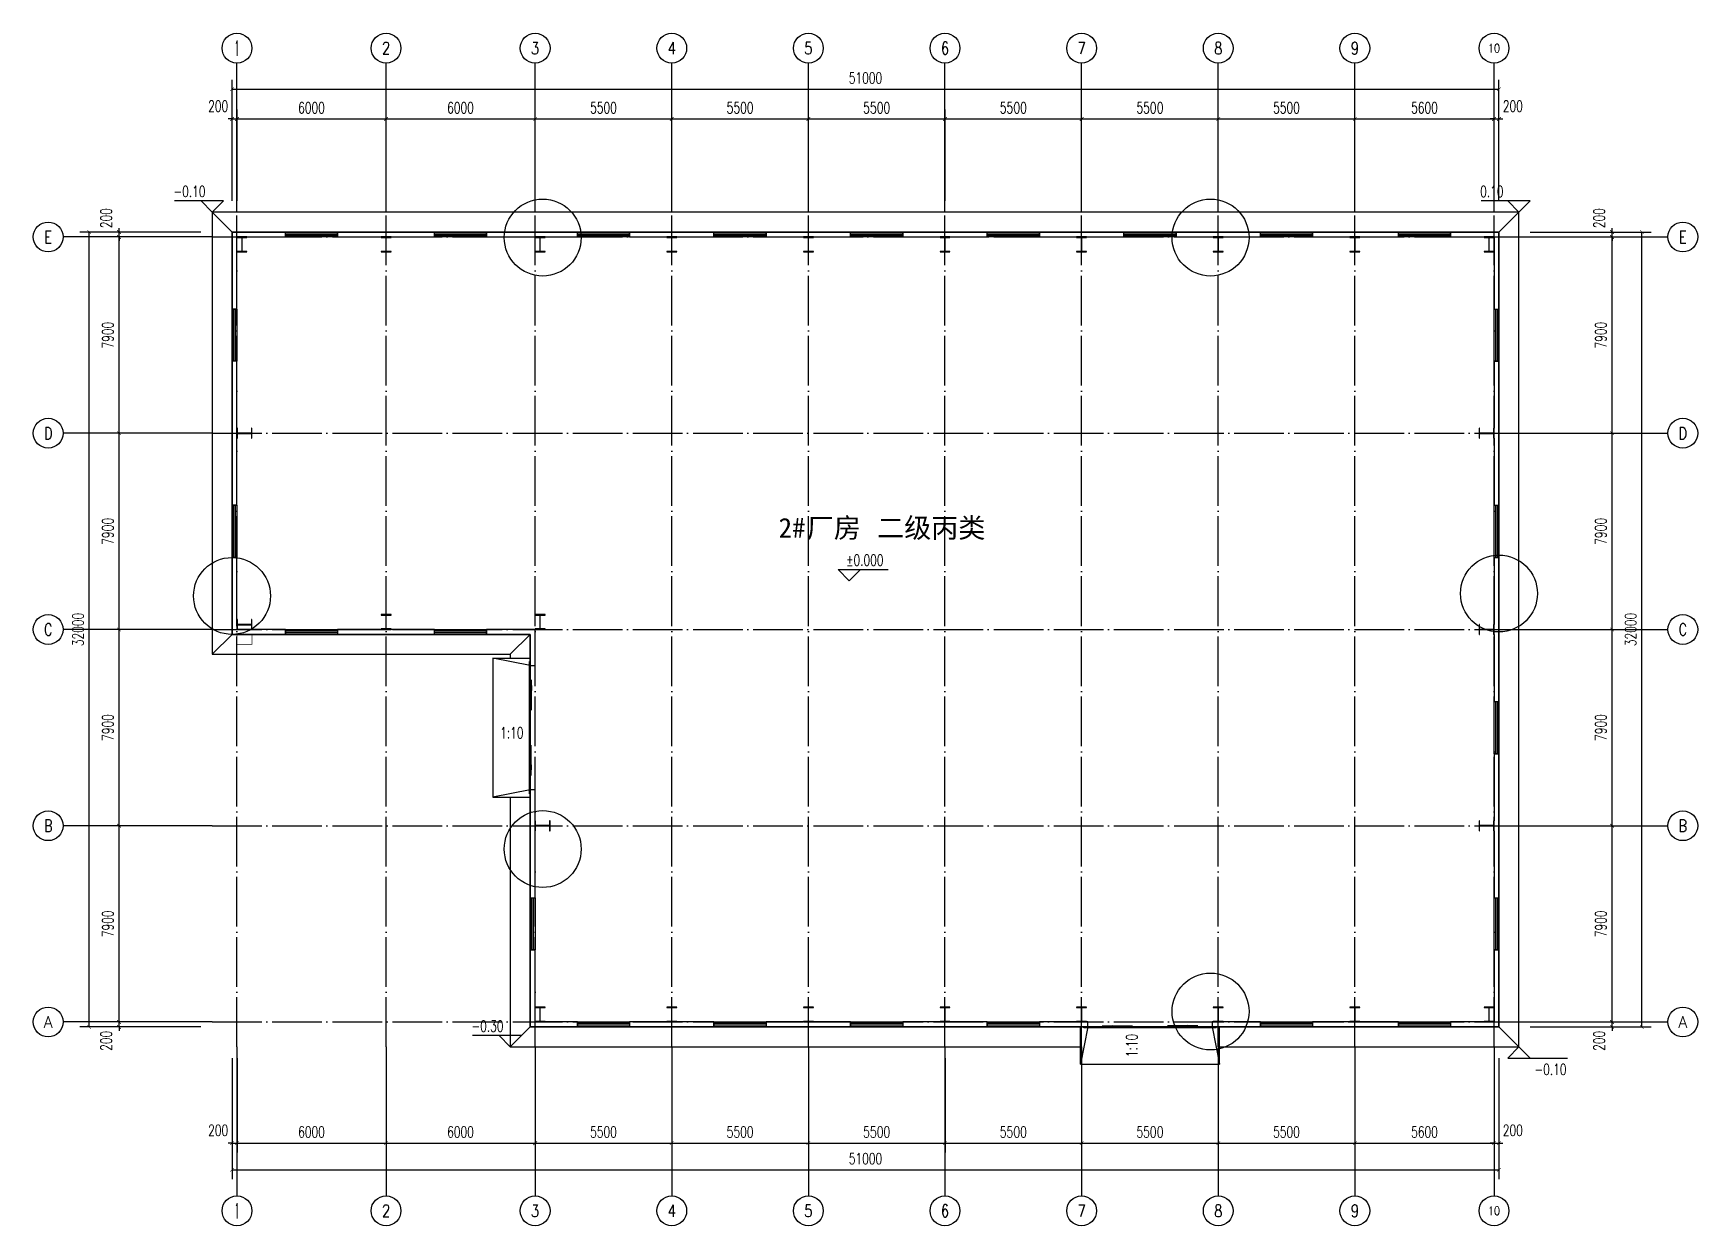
# Model space of a CAD drawing. Extents: x 1162612 to 1711260, y -157368 to 197905.
# Drawn here: x 1162612 to 1229612, y 51188 to 99188 of the extents above.
import ezdxf
from ezdxf.enums import TextEntityAlignment as Align

# ---------------------------------------------------------------- set-up
doc = ezdxf.new("R2010")
doc.units = 0
doc.header["$LTSCALE"] = 1000
doc.header["$MEASUREMENT"] = 0
doc.linetypes.add('DOTE', pattern=[2.42, 2, -0.2, 0.02, -0.2])
doc.layers.get('0').update_dxf_attribs({"linetype": 'CONTINUOUS'})
doc.layers.get('DEFPOINTS').update_dxf_attribs({"linetype": 'CONTINUOUS'})
for name, color, linetype in [('AXIS', 3, 'CONTINUOUS'), ('AXIS_TEXT', 7, 'CONTINUOUS'), ('COLUMN', 99, 'CONTINUOUS'), ('DIM_ELEV', 3, 'CONTINUOUS'), ('DIM_SYMB', 3, 'CONTINUOUS'), ('DOTE', 1, 'DOTE'), ('GROUND', 2, 'CONTINUOUS'), ('PUB_TEXT', 7, 'CONTINUOUS'), ('STAIR', 2, 'CONTINUOUS'), ('WALL', 9, 'CONTINUOUS'), ('WINDOW', 99, 'CONTINUOUS')]:
    doc.layers.add(name, color=color, linetype=linetype)
doc.styles.add('_TCH_AXIS', font='COMPLEX', dxfattribs={"bigfont": 'GBCBIG'})
doc.styles.add('_TCH_DIM', font='SIMPLEX', dxfattribs={"bigfont": 'GBCBIG'})
doc.styles.add('_TCH_DYN', font='')
doc.styles.add('COMPLEX', font='COMPLEX')
doc.styles.add('DIM_FONT', font='SIMPLEX', dxfattribs={"width": 0.7, "bigfont": 'GBCBIG'})
doc.styles.get('_TCH_DYN').set_extended_font_data('SimSun')
doc.dimstyles.new('DIMN150', dxfattribs={"dimscale": 1.5, "dimtxt": 300, "dimasz": 100, "dimexe": 250, "dimexo": 300, "dimgap": 150, "dimtad": 1, "dimdec": 0, "dimzin": 0, "dimtxsty": 'DIM_FONT', "dimblk": 'ARCHTICK', "dimcen": 0.09, "dimclrt": 7, "dimazin": 3, "dimtfac": 1, "dimtdec": 0, "dimtix": 1, "dimtmove": 0, "dimatfit": 3, "dimtolj": 1, "dimtzin": 0})

# ---------------------------------------------------------------- blocks, each defined once
blk = doc.blocks.new('$TCHSYS$WIN2D')
for p, q in [((-0.5, 0.5), (0.5, 0.5)), ((-0.5, 0.5), (-0.5, -0.5)), ((0.5, 0.5), (0.5, -0.5)), ((0.5, 0.167), (-0.5, 0.167)), ((0.5, -0.167), (-0.5, -0.167)), ((-0.5, -0.5), (0.5, -0.5))]:
    blk.add_line(p, q)
blk = doc.blocks.new('$DORLIB2D$00000130')
at = {"color": 0, "linetype": 'CONTINUOUS'}
for p, q in [((-0.533, 0.66), (-0.533, 0.513)), ((0, 0.66), (-0.533, 0.66)), ((0, 0.513), (0, 0.66)), ((0.533, 0.66), (0, 0.66)), ((0.533, 0.66), (0.533, 0.513)), ((0, 0.513), (-0.533, 0.513)), ((0.533, 0.513), (0, 0.513)), ((-0.385, 0.269), (-0.14, 0.269)), ((-0.385, 0.269), (-0.3, 0.214)), ((-0.3, 0.214), (-0.3, 0.269)), ((0.385, 0.269), (0.14, 0.269)), ((0.3, 0.214), (0.3, 0.269)), ((0.385, 0.269), (0.3, 0.214))]:
    blk.add_line(p, q, dxfattribs=at)
blk = doc.blocks.new('_AXISO')
blk.add_circle((0, 0), 0.5)
at = {"layer": 'AXIS_TEXT', "style": 'COMPLEX', "width": 1.041667}
blk.add_attdef('A', text='', height=0.56, dxfattribs=at).set_placement((-0.25, -0.28), (0.25, -0.28), align=Align.FIT)
blk = doc.blocks.new('_ARCHTICK')
at = {"color": 0, "linetype": 'BYBLOCK', "const_width": 0.15}
blk.add_lwpolyline([(-0.5, -0.5), (0.5, 0.5)], dxfattribs=at)
blk = doc.blocks.new('*D49')
at = {"layer": 'AXIS', "color": 0}
for p, q in [((1543101, 80130), (1543101, 75255)), ((1594101, 80130), (1594101, 75255)), ((1543101, 75630), (1594101, 75630))]:
    blk.add_line(p, q, dxfattribs=at)
at = {"layer": 'DEFPOINTS', "color": 0}
for p in [(1543101, 80580), (1594101, 80580), (1594101, 75630)]:
    blk.add_point(p, dxfattribs=at)
at = {"layer": 'AXIS', "color": 0, "xscale": 150, "yscale": 150, "zscale": 150, "rotation": 180}
blk.add_blockref('_ARCHTICK', (1543101, 75630), dxfattribs=at)
at = {"layer": 'AXIS', "color": 0, "xscale": 150, "yscale": 150, "zscale": 150}
blk.add_blockref('_ARCHTICK', (1594101, 75630), dxfattribs=at)
at = {"layer": 'AXIS', "color": 7, "insert": (1568601, 76080), "char_height": 450, "attachment_point": 5, "style": 'DIM_FONT'}
blk.add_mtext('\\A1;51000', dxfattribs=at)
blk = doc.blocks.new('*D50')
at = {"layer": 'AXIS', "color": 0}
for p, q in [((1543101, 80130), (1543101, 76327)), ((1543301, 80130), (1543301, 76327)), ((1543101, 76702), (1542951, 76702)), ((1543101, 76702), (1543301, 76702)), ((1543301, 76702), (1543451, 76702))]:
    blk.add_line(p, q, dxfattribs=at)
at = {"layer": 'DEFPOINTS', "color": 0}
for p in [(1543101, 80580), (1543301, 80580), (1543301, 76702)]:
    blk.add_point(p, dxfattribs=at)
at = {"layer": 'AXIS', "color": 0, "xscale": 150, "yscale": 150, "zscale": 150}
blk.add_blockref('_ARCHTICK', (1543101, 76702), dxfattribs=at)
at = {"layer": 'AXIS', "color": 0, "xscale": 150, "yscale": 150, "zscale": 150, "rotation": 180}
blk.add_blockref('_ARCHTICK', (1543301, 76702), dxfattribs=at)
at = {"layer": 'AXIS', "color": 7, "insert": (1542546, 77220), "char_height": 450, "attachment_point": 5, "style": 'DIM_FONT'}
blk.add_mtext('\\A1;200', dxfattribs=at)
blk = doc.blocks.new('*D51')
at = {"layer": 'AXIS', "color": 0}
for p, q in [((1543301, 80130), (1543301, 76327)), ((1549301, 80130), (1549301, 76327)), ((1543301, 76702), (1549301, 76702))]:
    blk.add_line(p, q, dxfattribs=at)
at = {"layer": 'DEFPOINTS', "color": 0}
for p in [(1543301, 80580), (1549301, 80580), (1549301, 76702)]:
    blk.add_point(p, dxfattribs=at)
at = {"layer": 'AXIS', "color": 0, "xscale": 150, "yscale": 150, "zscale": 150, "rotation": 180}
blk.add_blockref('_ARCHTICK', (1543301, 76702), dxfattribs=at)
at = {"layer": 'AXIS', "color": 0, "xscale": 150, "yscale": 150, "zscale": 150}
blk.add_blockref('_ARCHTICK', (1549301, 76702), dxfattribs=at)
at = {"layer": 'AXIS', "color": 7, "insert": (1546301, 77152), "char_height": 450, "attachment_point": 5, "style": 'DIM_FONT'}
blk.add_mtext('\\A1;6000', dxfattribs=at)
blk = doc.blocks.new('*D52')
at = {"layer": 'AXIS', "color": 0}
for p, q in [((1549301, 80130), (1549301, 76327)), ((1555301, 80130), (1555301, 76327)), ((1549301, 76702), (1555301, 76702))]:
    blk.add_line(p, q, dxfattribs=at)
at = {"layer": 'DEFPOINTS', "color": 0}
for p in [(1549301, 80580), (1555301, 80580), (1555301, 76702)]:
    blk.add_point(p, dxfattribs=at)
at = {"layer": 'AXIS', "color": 0, "xscale": 150, "yscale": 150, "zscale": 150, "rotation": 180}
blk.add_blockref('_ARCHTICK', (1549301, 76702), dxfattribs=at)
at = {"layer": 'AXIS', "color": 0, "xscale": 150, "yscale": 150, "zscale": 150}
blk.add_blockref('_ARCHTICK', (1555301, 76702), dxfattribs=at)
at = {"layer": 'AXIS', "color": 7, "insert": (1552301, 77152), "char_height": 450, "attachment_point": 5, "style": 'DIM_FONT'}
blk.add_mtext('\\A1;6000', dxfattribs=at)
blk = doc.blocks.new('*D53')
at = {"layer": 'AXIS', "color": 0}
for p, q in [((1555301, 80130), (1555301, 76327)), ((1560801, 80130), (1560801, 76327)), ((1555301, 76702), (1560801, 76702))]:
    blk.add_line(p, q, dxfattribs=at)
at = {"layer": 'DEFPOINTS', "color": 0}
for p in [(1555301, 80580), (1560801, 80580), (1560801, 76702)]:
    blk.add_point(p, dxfattribs=at)
at = {"layer": 'AXIS', "color": 0, "xscale": 150, "yscale": 150, "zscale": 150, "rotation": 180}
blk.add_blockref('_ARCHTICK', (1555301, 76702), dxfattribs=at)
at = {"layer": 'AXIS', "color": 0, "xscale": 150, "yscale": 150, "zscale": 150}
blk.add_blockref('_ARCHTICK', (1560801, 76702), dxfattribs=at)
at = {"layer": 'AXIS', "color": 7, "insert": (1558051, 77152), "char_height": 450, "attachment_point": 5, "style": 'DIM_FONT'}
blk.add_mtext('\\A1;5500', dxfattribs=at)
blk = doc.blocks.new('*D54')
at = {"layer": 'AXIS', "color": 0}
for p, q in [((1560801, 80130), (1560801, 76327)), ((1566301, 80130), (1566301, 76327)), ((1560801, 76702), (1566301, 76702))]:
    blk.add_line(p, q, dxfattribs=at)
at = {"layer": 'DEFPOINTS', "color": 0}
for p in [(1560801, 80580), (1566301, 80580), (1566301, 76702)]:
    blk.add_point(p, dxfattribs=at)
at = {"layer": 'AXIS', "color": 0, "xscale": 150, "yscale": 150, "zscale": 150, "rotation": 180}
blk.add_blockref('_ARCHTICK', (1560801, 76702), dxfattribs=at)
at = {"layer": 'AXIS', "color": 0, "xscale": 150, "yscale": 150, "zscale": 150}
blk.add_blockref('_ARCHTICK', (1566301, 76702), dxfattribs=at)
at = {"layer": 'AXIS', "color": 7, "insert": (1563551, 77152), "char_height": 450, "attachment_point": 5, "style": 'DIM_FONT'}
blk.add_mtext('\\A1;5500', dxfattribs=at)
blk = doc.blocks.new('*D55')
at = {"layer": 'AXIS', "color": 0}
for p, q in [((1566301, 80130), (1566301, 76327)), ((1571801, 80130), (1571801, 76327)), ((1566301, 76702), (1571801, 76702))]:
    blk.add_line(p, q, dxfattribs=at)
at = {"layer": 'DEFPOINTS', "color": 0}
for p in [(1566301, 80580), (1571801, 80580), (1571801, 76702)]:
    blk.add_point(p, dxfattribs=at)
at = {"layer": 'AXIS', "color": 0, "xscale": 150, "yscale": 150, "zscale": 150, "rotation": 180}
blk.add_blockref('_ARCHTICK', (1566301, 76702), dxfattribs=at)
at = {"layer": 'AXIS', "color": 0, "xscale": 150, "yscale": 150, "zscale": 150}
blk.add_blockref('_ARCHTICK', (1571801, 76702), dxfattribs=at)
at = {"layer": 'AXIS', "color": 7, "insert": (1569051, 77152), "char_height": 450, "attachment_point": 5, "style": 'DIM_FONT'}
blk.add_mtext('\\A1;5500', dxfattribs=at)
blk = doc.blocks.new('*D56')
at = {"layer": 'AXIS', "color": 0}
for p, q in [((1571801, 80130), (1571801, 76327)), ((1577301, 80130), (1577301, 76327)), ((1571801, 76702), (1577301, 76702))]:
    blk.add_line(p, q, dxfattribs=at)
at = {"layer": 'DEFPOINTS', "color": 0}
for p in [(1571801, 80580), (1577301, 80580), (1577301, 76702)]:
    blk.add_point(p, dxfattribs=at)
at = {"layer": 'AXIS', "color": 0, "xscale": 150, "yscale": 150, "zscale": 150, "rotation": 180}
blk.add_blockref('_ARCHTICK', (1571801, 76702), dxfattribs=at)
at = {"layer": 'AXIS', "color": 0, "xscale": 150, "yscale": 150, "zscale": 150}
blk.add_blockref('_ARCHTICK', (1577301, 76702), dxfattribs=at)
at = {"layer": 'AXIS', "color": 7, "insert": (1574551, 77152), "char_height": 450, "attachment_point": 5, "style": 'DIM_FONT'}
blk.add_mtext('\\A1;5500', dxfattribs=at)
blk = doc.blocks.new('*D57')
at = {"layer": 'AXIS', "color": 0}
for p, q in [((1577301, 80130), (1577301, 76327)), ((1582801, 80130), (1582801, 76327)), ((1577301, 76702), (1582801, 76702))]:
    blk.add_line(p, q, dxfattribs=at)
at = {"layer": 'DEFPOINTS', "color": 0}
for p in [(1577301, 80580), (1582801, 80580), (1582801, 76702)]:
    blk.add_point(p, dxfattribs=at)
at = {"layer": 'AXIS', "color": 0, "xscale": 150, "yscale": 150, "zscale": 150, "rotation": 180}
blk.add_blockref('_ARCHTICK', (1577301, 76702), dxfattribs=at)
at = {"layer": 'AXIS', "color": 0, "xscale": 150, "yscale": 150, "zscale": 150}
blk.add_blockref('_ARCHTICK', (1582801, 76702), dxfattribs=at)
at = {"layer": 'AXIS', "color": 7, "insert": (1580051, 77152), "char_height": 450, "attachment_point": 5, "style": 'DIM_FONT'}
blk.add_mtext('\\A1;5500', dxfattribs=at)
blk = doc.blocks.new('*D58')
at = {"layer": 'AXIS', "color": 0}
for p, q in [((1582801, 80130), (1582801, 76327)), ((1588301, 80130), (1588301, 76327)), ((1582801, 76702), (1588301, 76702))]:
    blk.add_line(p, q, dxfattribs=at)
at = {"layer": 'DEFPOINTS', "color": 0}
for p in [(1582801, 80580), (1588301, 80580), (1588301, 76702)]:
    blk.add_point(p, dxfattribs=at)
at = {"layer": 'AXIS', "color": 0, "xscale": 150, "yscale": 150, "zscale": 150, "rotation": 180}
blk.add_blockref('_ARCHTICK', (1582801, 76702), dxfattribs=at)
at = {"layer": 'AXIS', "color": 0, "xscale": 150, "yscale": 150, "zscale": 150}
blk.add_blockref('_ARCHTICK', (1588301, 76702), dxfattribs=at)
at = {"layer": 'AXIS', "color": 7, "insert": (1585551, 77152), "char_height": 450, "attachment_point": 5, "style": 'DIM_FONT'}
blk.add_mtext('\\A1;5500', dxfattribs=at)
blk = doc.blocks.new('*D59')
at = {"layer": 'AXIS', "color": 0}
for p, q in [((1588301, 80130), (1588301, 76327)), ((1593901, 80130), (1593901, 76327)), ((1588301, 76702), (1593901, 76702))]:
    blk.add_line(p, q, dxfattribs=at)
at = {"layer": 'DEFPOINTS', "color": 0}
for p in [(1588301, 80580), (1593901, 80580), (1593901, 76702)]:
    blk.add_point(p, dxfattribs=at)
at = {"layer": 'AXIS', "color": 0, "xscale": 150, "yscale": 150, "zscale": 150, "rotation": 180}
blk.add_blockref('_ARCHTICK', (1588301, 76702), dxfattribs=at)
at = {"layer": 'AXIS', "color": 0, "xscale": 150, "yscale": 150, "zscale": 150}
blk.add_blockref('_ARCHTICK', (1593901, 76702), dxfattribs=at)
at = {"layer": 'AXIS', "color": 7, "insert": (1591101, 77152), "char_height": 450, "attachment_point": 5, "style": 'DIM_FONT'}
blk.add_mtext('\\A1;5600', dxfattribs=at)
blk = doc.blocks.new('*D60')
at = {"layer": 'AXIS', "color": 0}
for p, q in [((1593901, 80130), (1593901, 76327)), ((1594101, 80130), (1594101, 76327)), ((1593901, 76702), (1593751, 76702)), ((1593901, 76702), (1594101, 76702)), ((1594101, 76702), (1594251, 76702))]:
    blk.add_line(p, q, dxfattribs=at)
at = {"layer": 'DEFPOINTS', "color": 0}
for p in [(1593901, 80580), (1594101, 80580), (1594101, 76702)]:
    blk.add_point(p, dxfattribs=at)
at = {"layer": 'AXIS', "color": 0, "xscale": 150, "yscale": 150, "zscale": 150}
blk.add_blockref('_ARCHTICK', (1593901, 76702), dxfattribs=at)
at = {"layer": 'AXIS', "color": 0, "xscale": 150, "yscale": 150, "zscale": 150, "rotation": 180}
blk.add_blockref('_ARCHTICK', (1594101, 76702), dxfattribs=at)
at = {"layer": 'AXIS', "color": 7, "insert": (1594656, 77220), "char_height": 450, "attachment_point": 5, "style": 'DIM_FONT'}
blk.add_mtext('\\A1;200', dxfattribs=at)
blk = doc.blocks.new('*D61')
at = {"layer": 'AXIS', "color": 0}
for p, q in [((1541851, 113380), (1536976, 113380)), ((1537351, 81380), (1537351, 113380)), ((1541851, 81380), (1536976, 81380))]:
    blk.add_line(p, q, dxfattribs=at)
at = {"layer": 'DEFPOINTS', "color": 0}
for p in [(1537351, 113380), (1542301, 113380), (1542301, 81380)]:
    blk.add_point(p, dxfattribs=at)
at = {"layer": 'AXIS', "color": 0, "xscale": 150, "yscale": 150, "zscale": 150}
for p, rotation in [((1537351, 113380), 90), ((1537351, 81380), 270)]:
    blk.add_blockref('_ARCHTICK', p, dxfattribs=dict(at, rotation=rotation))
at = {"layer": 'AXIS', "color": 7, "insert": (1536901, 97380), "char_height": 450, "attachment_point": 5, "rotation": 90, "style": 'DIM_FONT'}
blk.add_mtext('\\A1;32000', dxfattribs=at)
blk = doc.blocks.new('*D62')
at = {"layer": 'AXIS', "color": 0}
for p, q in [((1541851, 81580), (1538176, 81580)), ((1541851, 81380), (1538176, 81380)), ((1538551, 81580), (1538551, 81730)), ((1538551, 81380), (1538551, 81580)), ((1538551, 81380), (1538551, 81230))]:
    blk.add_line(p, q, dxfattribs=at)
at = {"layer": 'DEFPOINTS', "color": 0}
for p in [(1538551, 81580), (1542301, 81580), (1542301, 81380)]:
    blk.add_point(p, dxfattribs=at)
at = {"layer": 'AXIS', "color": 0, "xscale": 150, "yscale": 150, "zscale": 150}
for p, rotation in [((1538551, 81580), 270), ((1538551, 81380), 90)]:
    blk.add_blockref('_ARCHTICK', p, dxfattribs=dict(at, rotation=rotation))
at = {"layer": 'AXIS', "color": 7, "insert": (1538033, 80825), "char_height": 450, "attachment_point": 5, "rotation": 90, "style": 'DIM_FONT'}
blk.add_mtext('\\A1;200', dxfattribs=at)
blk = doc.blocks.new('*D63')
at = {"layer": 'AXIS', "color": 0}
for p, q in [((1541851, 89480), (1538176, 89480)), ((1538551, 81580), (1538551, 89480)), ((1541851, 81580), (1538176, 81580))]:
    blk.add_line(p, q, dxfattribs=at)
at = {"layer": 'DEFPOINTS', "color": 0}
for p in [(1538551, 89480), (1542301, 89480), (1542301, 81580)]:
    blk.add_point(p, dxfattribs=at)
at = {"layer": 'AXIS', "color": 0, "xscale": 150, "yscale": 150, "zscale": 150}
for p, rotation in [((1538551, 89480), 90), ((1538551, 81580), 270)]:
    blk.add_blockref('_ARCHTICK', p, dxfattribs=dict(at, rotation=rotation))
at = {"layer": 'AXIS', "color": 7, "insert": (1538101, 85530), "char_height": 450, "attachment_point": 5, "rotation": 90, "style": 'DIM_FONT'}
blk.add_mtext('\\A1;7900', dxfattribs=at)
blk = doc.blocks.new('*D64')
at = {"layer": 'AXIS', "color": 0}
for p, q in [((1541851, 97380), (1538176, 97380)), ((1538551, 89480), (1538551, 97380)), ((1541851, 89480), (1538176, 89480))]:
    blk.add_line(p, q, dxfattribs=at)
at = {"layer": 'DEFPOINTS', "color": 0}
for p in [(1538551, 97380), (1542301, 97380), (1542301, 89480)]:
    blk.add_point(p, dxfattribs=at)
at = {"layer": 'AXIS', "color": 0, "xscale": 150, "yscale": 150, "zscale": 150}
for p, rotation in [((1538551, 97380), 90), ((1538551, 89480), 270)]:
    blk.add_blockref('_ARCHTICK', p, dxfattribs=dict(at, rotation=rotation))
at = {"layer": 'AXIS', "color": 7, "insert": (1538101, 93430), "char_height": 450, "attachment_point": 5, "rotation": 90, "style": 'DIM_FONT'}
blk.add_mtext('\\A1;7900', dxfattribs=at)
blk = doc.blocks.new('*D65')
at = {"layer": 'AXIS', "color": 0}
for p, q in [((1541851, 105280), (1538176, 105280)), ((1538551, 97380), (1538551, 105280)), ((1541851, 97380), (1538176, 97380))]:
    blk.add_line(p, q, dxfattribs=at)
at = {"layer": 'DEFPOINTS', "color": 0}
for p in [(1538551, 105280), (1542301, 105280), (1542301, 97380)]:
    blk.add_point(p, dxfattribs=at)
at = {"layer": 'AXIS', "color": 0, "xscale": 150, "yscale": 150, "zscale": 150}
for p, rotation in [((1538551, 105280), 90), ((1538551, 97380), 270)]:
    blk.add_blockref('_ARCHTICK', p, dxfattribs=dict(at, rotation=rotation))
at = {"layer": 'AXIS', "color": 7, "insert": (1538101, 101330), "char_height": 450, "attachment_point": 5, "rotation": 90, "style": 'DIM_FONT'}
blk.add_mtext('\\A1;7900', dxfattribs=at)
blk = doc.blocks.new('*D66')
at = {"layer": 'AXIS', "color": 0}
for p, q in [((1541851, 113180), (1538176, 113180)), ((1538551, 105280), (1538551, 113180)), ((1541851, 105280), (1538176, 105280))]:
    blk.add_line(p, q, dxfattribs=at)
at = {"layer": 'DEFPOINTS', "color": 0}
for p in [(1538551, 113180), (1542301, 113180), (1542301, 105280)]:
    blk.add_point(p, dxfattribs=at)
at = {"layer": 'AXIS', "color": 0, "xscale": 150, "yscale": 150, "zscale": 150}
for p, rotation in [((1538551, 113180), 90), ((1538551, 105280), 270)]:
    blk.add_blockref('_ARCHTICK', p, dxfattribs=dict(at, rotation=rotation))
at = {"layer": 'AXIS', "color": 7, "insert": (1538101, 109230), "char_height": 450, "attachment_point": 5, "rotation": 90, "style": 'DIM_FONT'}
blk.add_mtext('\\A1;7900', dxfattribs=at)
blk = doc.blocks.new('*D67')
at = {"layer": 'AXIS', "color": 0}
for p, q in [((1541851, 113380), (1538176, 113380)), ((1538551, 113380), (1538551, 113530)), ((1538551, 113180), (1538551, 113380)), ((1541851, 113180), (1538176, 113180)), ((1538551, 113180), (1538551, 113030))]:
    blk.add_line(p, q, dxfattribs=at)
at = {"layer": 'DEFPOINTS', "color": 0}
for p in [(1538551, 113380), (1542301, 113380), (1542301, 113180)]:
    blk.add_point(p, dxfattribs=at)
at = {"layer": 'AXIS', "color": 0, "xscale": 150, "yscale": 150, "zscale": 150}
for p, rotation in [((1538551, 113380), 270), ((1538551, 113180), 90)]:
    blk.add_blockref('_ARCHTICK', p, dxfattribs=dict(at, rotation=rotation))
at = {"layer": 'AXIS', "color": 7, "insert": (1538033, 113935), "char_height": 450, "attachment_point": 5, "rotation": 90, "style": 'DIM_FONT'}
blk.add_mtext('\\A1;200', dxfattribs=at)
blk = doc.blocks.new('*D68')
at = {"layer": 'AXIS', "color": 0}
for p, q in [((1543101, 114630), (1543101, 119505)), ((1594101, 114630), (1594101, 119505)), ((1543101, 119130), (1594101, 119130))]:
    blk.add_line(p, q, dxfattribs=at)
at = {"layer": 'DEFPOINTS', "color": 0}
for p in [(1594101, 119130), (1543101, 114180), (1594101, 114180)]:
    blk.add_point(p, dxfattribs=at)
at = {"layer": 'AXIS', "color": 0, "xscale": 150, "yscale": 150, "zscale": 150, "rotation": 180}
blk.add_blockref('_ARCHTICK', (1543101, 119130), dxfattribs=at)
at = {"layer": 'AXIS', "color": 0, "xscale": 150, "yscale": 150, "zscale": 150}
blk.add_blockref('_ARCHTICK', (1594101, 119130), dxfattribs=at)
at = {"layer": 'AXIS', "color": 7, "insert": (1568601, 119580), "char_height": 450, "attachment_point": 5, "style": 'DIM_FONT'}
blk.add_mtext('\\A1;51000', dxfattribs=at)
blk = doc.blocks.new('*D69')
at = {"layer": 'AXIS', "color": 0}
for p, q in [((1543101, 117930), (1542951, 117930)), ((1543101, 114630), (1543101, 118305)), ((1543101, 117930), (1543301, 117930)), ((1543301, 114630), (1543301, 118305)), ((1543301, 117930), (1543451, 117930))]:
    blk.add_line(p, q, dxfattribs=at)
at = {"layer": 'DEFPOINTS', "color": 0}
for p in [(1543301, 117930), (1543101, 114180), (1543301, 114180)]:
    blk.add_point(p, dxfattribs=at)
at = {"layer": 'AXIS', "color": 0, "xscale": 150, "yscale": 150, "zscale": 150}
blk.add_blockref('_ARCHTICK', (1543101, 117930), dxfattribs=at)
at = {"layer": 'AXIS', "color": 0, "xscale": 150, "yscale": 150, "zscale": 150, "rotation": 180}
blk.add_blockref('_ARCHTICK', (1543301, 117930), dxfattribs=at)
at = {"layer": 'AXIS', "color": 7, "insert": (1542546, 118447), "char_height": 450, "attachment_point": 5, "style": 'DIM_FONT'}
blk.add_mtext('\\A1;200', dxfattribs=at)
blk = doc.blocks.new('*D70')
at = {"layer": 'AXIS', "color": 0}
for p, q in [((1543301, 114630), (1543301, 118305)), ((1543301, 117930), (1549301, 117930)), ((1549301, 114630), (1549301, 118305))]:
    blk.add_line(p, q, dxfattribs=at)
at = {"layer": 'DEFPOINTS', "color": 0}
for p in [(1549301, 117930), (1543301, 114180), (1549301, 114180)]:
    blk.add_point(p, dxfattribs=at)
at = {"layer": 'AXIS', "color": 0, "xscale": 150, "yscale": 150, "zscale": 150, "rotation": 180}
blk.add_blockref('_ARCHTICK', (1543301, 117930), dxfattribs=at)
at = {"layer": 'AXIS', "color": 0, "xscale": 150, "yscale": 150, "zscale": 150}
blk.add_blockref('_ARCHTICK', (1549301, 117930), dxfattribs=at)
at = {"layer": 'AXIS', "color": 7, "insert": (1546301, 118380), "char_height": 450, "attachment_point": 5, "style": 'DIM_FONT'}
blk.add_mtext('\\A1;6000', dxfattribs=at)
blk = doc.blocks.new('*D71')
at = {"layer": 'AXIS', "color": 0}
for p, q in [((1549301, 114630), (1549301, 118305)), ((1549301, 117930), (1555301, 117930)), ((1555301, 114630), (1555301, 118305))]:
    blk.add_line(p, q, dxfattribs=at)
at = {"layer": 'DEFPOINTS', "color": 0}
for p in [(1555301, 117930), (1549301, 114180), (1555301, 114180)]:
    blk.add_point(p, dxfattribs=at)
at = {"layer": 'AXIS', "color": 0, "xscale": 150, "yscale": 150, "zscale": 150, "rotation": 180}
blk.add_blockref('_ARCHTICK', (1549301, 117930), dxfattribs=at)
at = {"layer": 'AXIS', "color": 0, "xscale": 150, "yscale": 150, "zscale": 150}
blk.add_blockref('_ARCHTICK', (1555301, 117930), dxfattribs=at)
at = {"layer": 'AXIS', "color": 7, "insert": (1552301, 118380), "char_height": 450, "attachment_point": 5, "style": 'DIM_FONT'}
blk.add_mtext('\\A1;6000', dxfattribs=at)
blk = doc.blocks.new('*D72')
at = {"layer": 'AXIS', "color": 0}
for p, q in [((1555301, 114630), (1555301, 118305)), ((1555301, 117930), (1560801, 117930)), ((1560801, 114630), (1560801, 118305))]:
    blk.add_line(p, q, dxfattribs=at)
at = {"layer": 'DEFPOINTS', "color": 0}
for p in [(1560801, 117930), (1555301, 114180), (1560801, 114180)]:
    blk.add_point(p, dxfattribs=at)
at = {"layer": 'AXIS', "color": 0, "xscale": 150, "yscale": 150, "zscale": 150, "rotation": 180}
blk.add_blockref('_ARCHTICK', (1555301, 117930), dxfattribs=at)
at = {"layer": 'AXIS', "color": 0, "xscale": 150, "yscale": 150, "zscale": 150}
blk.add_blockref('_ARCHTICK', (1560801, 117930), dxfattribs=at)
at = {"layer": 'AXIS', "color": 7, "insert": (1558051, 118380), "char_height": 450, "attachment_point": 5, "style": 'DIM_FONT'}
blk.add_mtext('\\A1;5500', dxfattribs=at)
blk = doc.blocks.new('*D73')
at = {"layer": 'AXIS', "color": 0}
for p, q in [((1560801, 114630), (1560801, 118305)), ((1560801, 117930), (1566301, 117930)), ((1566301, 114630), (1566301, 118305))]:
    blk.add_line(p, q, dxfattribs=at)
at = {"layer": 'DEFPOINTS', "color": 0}
for p in [(1566301, 117930), (1560801, 114180), (1566301, 114180)]:
    blk.add_point(p, dxfattribs=at)
at = {"layer": 'AXIS', "color": 0, "xscale": 150, "yscale": 150, "zscale": 150, "rotation": 180}
blk.add_blockref('_ARCHTICK', (1560801, 117930), dxfattribs=at)
at = {"layer": 'AXIS', "color": 0, "xscale": 150, "yscale": 150, "zscale": 150}
blk.add_blockref('_ARCHTICK', (1566301, 117930), dxfattribs=at)
at = {"layer": 'AXIS', "color": 7, "insert": (1563551, 118380), "char_height": 450, "attachment_point": 5, "style": 'DIM_FONT'}
blk.add_mtext('\\A1;5500', dxfattribs=at)
blk = doc.blocks.new('*D74')
at = {"layer": 'AXIS', "color": 0}
for p, q in [((1566301, 114630), (1566301, 118305)), ((1566301, 117930), (1571801, 117930)), ((1571801, 114630), (1571801, 118305))]:
    blk.add_line(p, q, dxfattribs=at)
at = {"layer": 'DEFPOINTS', "color": 0}
for p in [(1571801, 117930), (1566301, 114180), (1571801, 114180)]:
    blk.add_point(p, dxfattribs=at)
at = {"layer": 'AXIS', "color": 0, "xscale": 150, "yscale": 150, "zscale": 150, "rotation": 180}
blk.add_blockref('_ARCHTICK', (1566301, 117930), dxfattribs=at)
at = {"layer": 'AXIS', "color": 0, "xscale": 150, "yscale": 150, "zscale": 150}
blk.add_blockref('_ARCHTICK', (1571801, 117930), dxfattribs=at)
at = {"layer": 'AXIS', "color": 7, "insert": (1569051, 118380), "char_height": 450, "attachment_point": 5, "style": 'DIM_FONT'}
blk.add_mtext('\\A1;5500', dxfattribs=at)
blk = doc.blocks.new('*D75')
at = {"layer": 'AXIS', "color": 0}
for p, q in [((1571801, 114630), (1571801, 118305)), ((1571801, 117930), (1577301, 117930)), ((1577301, 114630), (1577301, 118305))]:
    blk.add_line(p, q, dxfattribs=at)
at = {"layer": 'DEFPOINTS', "color": 0}
for p in [(1577301, 117930), (1571801, 114180), (1577301, 114180)]:
    blk.add_point(p, dxfattribs=at)
at = {"layer": 'AXIS', "color": 0, "xscale": 150, "yscale": 150, "zscale": 150, "rotation": 180}
blk.add_blockref('_ARCHTICK', (1571801, 117930), dxfattribs=at)
at = {"layer": 'AXIS', "color": 0, "xscale": 150, "yscale": 150, "zscale": 150}
blk.add_blockref('_ARCHTICK', (1577301, 117930), dxfattribs=at)
at = {"layer": 'AXIS', "color": 7, "insert": (1574551, 118380), "char_height": 450, "attachment_point": 5, "style": 'DIM_FONT'}
blk.add_mtext('\\A1;5500', dxfattribs=at)
blk = doc.blocks.new('*D76')
at = {"layer": 'AXIS', "color": 0}
for p, q in [((1577301, 114630), (1577301, 118305)), ((1577301, 117930), (1582801, 117930)), ((1582801, 114630), (1582801, 118305))]:
    blk.add_line(p, q, dxfattribs=at)
at = {"layer": 'DEFPOINTS', "color": 0}
for p in [(1582801, 117930), (1577301, 114180), (1582801, 114180)]:
    blk.add_point(p, dxfattribs=at)
at = {"layer": 'AXIS', "color": 0, "xscale": 150, "yscale": 150, "zscale": 150, "rotation": 180}
blk.add_blockref('_ARCHTICK', (1577301, 117930), dxfattribs=at)
at = {"layer": 'AXIS', "color": 0, "xscale": 150, "yscale": 150, "zscale": 150}
blk.add_blockref('_ARCHTICK', (1582801, 117930), dxfattribs=at)
at = {"layer": 'AXIS', "color": 7, "insert": (1580051, 118380), "char_height": 450, "attachment_point": 5, "style": 'DIM_FONT'}
blk.add_mtext('\\A1;5500', dxfattribs=at)
blk = doc.blocks.new('*D77')
at = {"layer": 'AXIS', "color": 0}
for p, q in [((1582801, 114630), (1582801, 118305)), ((1582801, 117930), (1588301, 117930)), ((1588301, 114630), (1588301, 118305))]:
    blk.add_line(p, q, dxfattribs=at)
at = {"layer": 'DEFPOINTS', "color": 0}
for p in [(1588301, 117930), (1582801, 114180), (1588301, 114180)]:
    blk.add_point(p, dxfattribs=at)
at = {"layer": 'AXIS', "color": 0, "xscale": 150, "yscale": 150, "zscale": 150, "rotation": 180}
blk.add_blockref('_ARCHTICK', (1582801, 117930), dxfattribs=at)
at = {"layer": 'AXIS', "color": 0, "xscale": 150, "yscale": 150, "zscale": 150}
blk.add_blockref('_ARCHTICK', (1588301, 117930), dxfattribs=at)
at = {"layer": 'AXIS', "color": 7, "insert": (1585551, 118380), "char_height": 450, "attachment_point": 5, "style": 'DIM_FONT'}
blk.add_mtext('\\A1;5500', dxfattribs=at)
blk = doc.blocks.new('*D78')
at = {"layer": 'AXIS', "color": 0}
for p, q in [((1588301, 114630), (1588301, 118305)), ((1588301, 117930), (1593901, 117930)), ((1593901, 114630), (1593901, 118305))]:
    blk.add_line(p, q, dxfattribs=at)
at = {"layer": 'DEFPOINTS', "color": 0}
for p in [(1593901, 117930), (1588301, 114180), (1593901, 114180)]:
    blk.add_point(p, dxfattribs=at)
at = {"layer": 'AXIS', "color": 0, "xscale": 150, "yscale": 150, "zscale": 150, "rotation": 180}
blk.add_blockref('_ARCHTICK', (1588301, 117930), dxfattribs=at)
at = {"layer": 'AXIS', "color": 0, "xscale": 150, "yscale": 150, "zscale": 150}
blk.add_blockref('_ARCHTICK', (1593901, 117930), dxfattribs=at)
at = {"layer": 'AXIS', "color": 7, "insert": (1591101, 118380), "char_height": 450, "attachment_point": 5, "style": 'DIM_FONT'}
blk.add_mtext('\\A1;5600', dxfattribs=at)
blk = doc.blocks.new('*D79')
at = {"layer": 'AXIS', "color": 0}
for p, q in [((1593901, 117930), (1593751, 117930)), ((1593901, 114630), (1593901, 118305)), ((1593901, 117930), (1594101, 117930)), ((1594101, 114630), (1594101, 118305)), ((1594101, 117930), (1594251, 117930))]:
    blk.add_line(p, q, dxfattribs=at)
at = {"layer": 'DEFPOINTS', "color": 0}
for p in [(1594101, 117930), (1593901, 114180), (1594101, 114180)]:
    blk.add_point(p, dxfattribs=at)
at = {"layer": 'AXIS', "color": 0, "xscale": 150, "yscale": 150, "zscale": 150}
blk.add_blockref('_ARCHTICK', (1593901, 117930), dxfattribs=at)
at = {"layer": 'AXIS', "color": 0, "xscale": 150, "yscale": 150, "zscale": 150, "rotation": 180}
blk.add_blockref('_ARCHTICK', (1594101, 117930), dxfattribs=at)
at = {"layer": 'AXIS', "color": 7, "insert": (1594656, 118447), "char_height": 450, "attachment_point": 5, "style": 'DIM_FONT'}
blk.add_mtext('\\A1;200', dxfattribs=at)
blk = doc.blocks.new('*D80')
at = {"layer": 'AXIS', "color": 0}
for p, q in [((1595351, 113380), (1600226, 113380)), ((1599851, 81380), (1599851, 113380)), ((1595351, 81380), (1600226, 81380))]:
    blk.add_line(p, q, dxfattribs=at)
at = {"layer": 'DEFPOINTS', "color": 0}
for p in [(1594901, 113380), (1599851, 113380), (1594901, 81380)]:
    blk.add_point(p, dxfattribs=at)
at = {"layer": 'AXIS', "color": 0, "xscale": 150, "yscale": 150, "zscale": 150}
for p, rotation in [((1599851, 113380), 90), ((1599851, 81380), 270)]:
    blk.add_blockref('_ARCHTICK', p, dxfattribs=dict(at, rotation=rotation))
at = {"layer": 'AXIS', "color": 7, "insert": (1599401, 97380), "char_height": 450, "attachment_point": 5, "rotation": 90, "style": 'DIM_FONT'}
blk.add_mtext('\\A1;32000', dxfattribs=at)
blk = doc.blocks.new('*D81')
at = {"layer": 'AXIS', "color": 0}
for p, q in [((1595351, 81580), (1599026, 81580)), ((1595351, 81380), (1599026, 81380)), ((1598651, 81580), (1598651, 81730)), ((1598651, 81380), (1598651, 81580)), ((1598651, 81380), (1598651, 81230))]:
    blk.add_line(p, q, dxfattribs=at)
at = {"layer": 'DEFPOINTS', "color": 0}
for p in [(1594901, 81580), (1594901, 81380), (1598651, 81580)]:
    blk.add_point(p, dxfattribs=at)
at = {"layer": 'AXIS', "color": 0, "xscale": 150, "yscale": 150, "zscale": 150}
for p, rotation in [((1598651, 81580), 270), ((1598651, 81380), 90)]:
    blk.add_blockref('_ARCHTICK', p, dxfattribs=dict(at, rotation=rotation))
at = {"layer": 'AXIS', "color": 7, "insert": (1598133, 80825), "char_height": 450, "attachment_point": 5, "rotation": 90, "style": 'DIM_FONT'}
blk.add_mtext('\\A1;200', dxfattribs=at)
blk = doc.blocks.new('*D82')
at = {"layer": 'AXIS', "color": 0}
for p, q in [((1595351, 89480), (1599026, 89480)), ((1598651, 81580), (1598651, 89480)), ((1595351, 81580), (1599026, 81580))]:
    blk.add_line(p, q, dxfattribs=at)
at = {"layer": 'DEFPOINTS', "color": 0}
for p in [(1594901, 89480), (1598651, 89480), (1594901, 81580)]:
    blk.add_point(p, dxfattribs=at)
at = {"layer": 'AXIS', "color": 0, "xscale": 150, "yscale": 150, "zscale": 150}
for p, rotation in [((1598651, 89480), 90), ((1598651, 81580), 270)]:
    blk.add_blockref('_ARCHTICK', p, dxfattribs=dict(at, rotation=rotation))
at = {"layer": 'AXIS', "color": 7, "insert": (1598201, 85530), "char_height": 450, "attachment_point": 5, "rotation": 90, "style": 'DIM_FONT'}
blk.add_mtext('\\A1;7900', dxfattribs=at)
blk = doc.blocks.new('*D83')
at = {"layer": 'AXIS', "color": 0}
for p, q in [((1595351, 97380), (1599026, 97380)), ((1598651, 89480), (1598651, 97380)), ((1595351, 89480), (1599026, 89480))]:
    blk.add_line(p, q, dxfattribs=at)
at = {"layer": 'DEFPOINTS', "color": 0}
for p in [(1594901, 97380), (1598651, 97380), (1594901, 89480)]:
    blk.add_point(p, dxfattribs=at)
at = {"layer": 'AXIS', "color": 0, "xscale": 150, "yscale": 150, "zscale": 150}
for p, rotation in [((1598651, 97380), 90), ((1598651, 89480), 270)]:
    blk.add_blockref('_ARCHTICK', p, dxfattribs=dict(at, rotation=rotation))
at = {"layer": 'AXIS', "color": 7, "insert": (1598201, 93430), "char_height": 450, "attachment_point": 5, "rotation": 90, "style": 'DIM_FONT'}
blk.add_mtext('\\A1;7900', dxfattribs=at)
blk = doc.blocks.new('*D84')
at = {"layer": 'AXIS', "color": 0}
for p, q in [((1595351, 105280), (1599026, 105280)), ((1598651, 97380), (1598651, 105280)), ((1595351, 97380), (1599026, 97380))]:
    blk.add_line(p, q, dxfattribs=at)
at = {"layer": 'DEFPOINTS', "color": 0}
for p in [(1594901, 105280), (1598651, 105280), (1594901, 97380)]:
    blk.add_point(p, dxfattribs=at)
at = {"layer": 'AXIS', "color": 0, "xscale": 150, "yscale": 150, "zscale": 150}
for p, rotation in [((1598651, 105280), 90), ((1598651, 97380), 270)]:
    blk.add_blockref('_ARCHTICK', p, dxfattribs=dict(at, rotation=rotation))
at = {"layer": 'AXIS', "color": 7, "insert": (1598201, 101330), "char_height": 450, "attachment_point": 5, "rotation": 90, "style": 'DIM_FONT'}
blk.add_mtext('\\A1;7900', dxfattribs=at)
blk = doc.blocks.new('*D85')
at = {"layer": 'AXIS', "color": 0}
for p, q in [((1595351, 113180), (1599026, 113180)), ((1598651, 105280), (1598651, 113180)), ((1595351, 105280), (1599026, 105280))]:
    blk.add_line(p, q, dxfattribs=at)
at = {"layer": 'DEFPOINTS', "color": 0}
for p in [(1594901, 113180), (1598651, 113180), (1594901, 105280)]:
    blk.add_point(p, dxfattribs=at)
at = {"layer": 'AXIS', "color": 0, "xscale": 150, "yscale": 150, "zscale": 150}
for p, rotation in [((1598651, 113180), 90), ((1598651, 105280), 270)]:
    blk.add_blockref('_ARCHTICK', p, dxfattribs=dict(at, rotation=rotation))
at = {"layer": 'AXIS', "color": 7, "insert": (1598201, 109230), "char_height": 450, "attachment_point": 5, "rotation": 90, "style": 'DIM_FONT'}
blk.add_mtext('\\A1;7900', dxfattribs=at)
blk = doc.blocks.new('*D86')
at = {"layer": 'AXIS', "color": 0}
for p, q in [((1595351, 113380), (1599026, 113380)), ((1598651, 113380), (1598651, 113530)), ((1598651, 113180), (1598651, 113380)), ((1595351, 113180), (1599026, 113180)), ((1598651, 113180), (1598651, 113030))]:
    blk.add_line(p, q, dxfattribs=at)
at = {"layer": 'DEFPOINTS', "color": 0}
for p in [(1594901, 113380), (1598651, 113380), (1594901, 113180)]:
    blk.add_point(p, dxfattribs=at)
at = {"layer": 'AXIS', "color": 0, "xscale": 150, "yscale": 150, "zscale": 150}
for p, rotation in [((1598651, 113380), 270), ((1598651, 113180), 90)]:
    blk.add_blockref('_ARCHTICK', p, dxfattribs=dict(at, rotation=rotation))
at = {"layer": 'AXIS', "color": 7, "insert": (1598133, 113935), "char_height": 450, "attachment_point": 5, "rotation": 90, "style": 'DIM_FONT'}
blk.add_mtext('\\A1;200', dxfattribs=at)
blk = doc.blocks.new('D322')
at = {"layer": 'DIM_ELEV'}
blk.add_hatch(color=8, dxfattribs=at).paths.add_polyline_path([(1542300.5, 114179.6), (1542303.5, 114182.6), (1542297.5, 114182.6)])
at = {"color": 8}
blk.add_lwpolyline([(1543100.5, 113379.6), (1594100.5, 113379.6), (1594100.5, 81379.6), (1555100.5, 81379.6), (1555100.5, 97179.6), (1543100.5, 97179.6)], close=True, dxfattribs=at)
at = {"color": 8, "const_width": 30}
blk.add_lwpolyline([(1543300.5, 97179.6), (1543300.5, 96779.6), (1543900.5, 96779.6), (1543900.5, 97179.6)], dxfattribs=at)
at = {"layer": 'AXIS', "color": 8}
for p, q in [((1543300.5, 114179.6), (1543300.5, 120179.6)), ((1549300.5, 114179.6), (1549300.5, 120179.6)), ((1555300.5, 114179.6), (1555300.5, 120179.6)), ((1560800.5, 114179.6), (1560800.5, 120179.6)), ((1566300.5, 114179.6), (1566300.5, 120179.6)), ((1571800.5, 114179.6), (1571800.5, 120179.6)), ((1577300.5, 114179.6), (1577300.5, 120179.6)), ((1582800.5, 114179.6), (1582800.5, 120179.6)), ((1588300.5, 114179.6), (1588300.5, 120179.6)), ((1593900.5, 114179.6), (1593900.5, 120179.6)), ((1542300.5, 113179.6), (1536300.5, 113179.6)), ((1594900.5, 113179.6), (1600900.5, 113179.6)), ((1542300.5, 105279.6), (1536300.5, 105279.6)), ((1594900.5, 105279.6), (1600900.5, 105279.6)), ((1542300.5, 97379.6), (1536300.5, 97379.6)), ((1594900.5, 97379.6), (1600900.5, 97379.6)), ((1542300.5, 89479.6), (1536300.5, 89479.6)), ((1594900.5, 89479.6), (1600900.5, 89479.6)), ((1542300.5, 81579.6), (1536300.5, 81579.6)), ((1594900.5, 81579.6), (1600900.5, 81579.6)), ((1543300.5, 80579.6), (1543300.5, 74579.6)), ((1549300.5, 80579.6), (1549300.5, 74579.6)), ((1555300.5, 80579.6), (1555300.5, 74579.6)), ((1560800.5, 80579.6), (1560800.5, 74579.6)), ((1566300.5, 80579.6), (1566300.5, 74579.6)), ((1571800.5, 80579.6), (1571800.5, 74579.6)), ((1577300.5, 80579.6), (1577300.5, 74579.6)), ((1582800.5, 80579.6), (1582800.5, 74579.6)), ((1588300.5, 80579.6), (1588300.5, 74579.6)), ((1593900.5, 80579.6), (1593900.5, 74579.6))]:
    blk.add_line(p, q, dxfattribs=at)
at = {"layer": 'COLUMN', "color": 8}
for p, q in [((1543700.5, 113179.6), (1543300.5, 113179.6)), ((1543300.5, 113179.6), (1543300.5, 113157.6)), ((1543300.5, 113157.6), (1543489.5, 113157.6)), ((1543489.5, 112601.6), (1543300.5, 112601.6)), ((1543300.5, 112601.6), (1543300.5, 112579.6)), ((1543300.5, 112579.6), (1543700.5, 112579.6)), ((1543489.5, 113157.6), (1543494.5, 113152.6)), ((1543494.5, 112606.6), (1543489.5, 112601.6)), ((1543494.5, 113152.6), (1543494.5, 112606.6)), ((1543506.5, 113152.6), (1543511.5, 113157.6)), ((1543506.5, 112606.6), (1543506.5, 113152.6)), ((1543511.5, 112601.6), (1543506.5, 112606.6)), ((1543511.5, 113157.6), (1543700.5, 113157.6)), ((1543700.5, 112601.6), (1543511.5, 112601.6)), ((1543700.5, 113157.6), (1543700.5, 113179.6)), ((1543700.5, 112579.6), (1543700.5, 112601.6)), ((1549500.5, 113179.6), (1549100.5, 113179.6)), ((1549100.5, 113179.6), (1549100.5, 113157.6)), ((1549100.5, 113157.6), (1549289.5, 113157.6)), ((1549289.5, 112601.6), (1549100.5, 112601.6)), ((1549100.5, 112601.6), (1549100.5, 112579.6)), ((1549100.5, 112579.6), (1549500.5, 112579.6)), ((1549289.5, 113157.6), (1549294.5, 113152.6)), ((1549294.5, 112606.6), (1549289.5, 112601.6)), ((1549294.5, 113152.6), (1549294.5, 112606.6)), ((1549306.5, 113152.6), (1549311.5, 113157.6)), ((1549306.5, 112606.6), (1549306.5, 113152.6)), ((1549311.5, 112601.6), (1549306.5, 112606.6)), ((1549311.5, 113157.6), (1549500.5, 113157.6)), ((1549500.5, 112601.6), (1549311.5, 112601.6)), ((1549500.5, 113157.6), (1549500.5, 113179.6)), ((1549500.5, 112579.6), (1549500.5, 112601.6)), ((1555700.5, 113179.6), (1555300.5, 113179.6)), ((1555300.5, 113179.6), (1555300.5, 113157.6)), ((1555300.5, 113157.6), (1555489.5, 113157.6)), ((1555489.5, 112601.6), (1555300.5, 112601.6)), ((1555300.5, 112601.6), (1555300.5, 112579.6)), ((1555300.5, 112579.6), (1555700.5, 112579.6)), ((1555489.5, 113157.6), (1555494.5, 113152.6)), ((1555494.5, 112606.6), (1555489.5, 112601.6)), ((1555494.5, 113152.6), (1555494.5, 112606.6)), ((1555506.5, 113152.6), (1555511.5, 113157.6)), ((1555506.5, 112606.6), (1555506.5, 113152.6)), ((1555511.5, 112601.6), (1555506.5, 112606.6)), ((1555511.5, 113157.6), (1555700.5, 113157.6)), ((1555700.5, 112601.6), (1555511.5, 112601.6)), ((1555700.5, 113157.6), (1555700.5, 113179.6)), ((1555700.5, 112579.6), (1555700.5, 112601.6)), ((1561000.5, 113179.6), (1560600.5, 113179.6)), ((1560600.5, 113179.6), (1560600.5, 113157.6)), ((1560600.5, 113157.6), (1560789.5, 113157.6)), ((1560789.5, 112601.6), (1560600.5, 112601.6)), ((1560600.5, 112601.6), (1560600.5, 112579.6)), ((1560600.5, 112579.6), (1561000.5, 112579.6)), ((1560789.5, 113157.6), (1560794.5, 113152.6)), ((1560794.5, 112606.6), (1560789.5, 112601.6)), ((1560794.5, 113152.6), (1560794.5, 112606.6)), ((1560806.5, 113152.6), (1560811.5, 113157.6)), ((1560806.5, 112606.6), (1560806.5, 113152.6)), ((1560811.5, 112601.6), (1560806.5, 112606.6)), ((1560811.5, 113157.6), (1561000.5, 113157.6)), ((1561000.5, 112601.6), (1560811.5, 112601.6)), ((1561000.5, 113157.6), (1561000.5, 113179.6)), ((1561000.5, 112579.6), (1561000.5, 112601.6)), ((1566500.5, 113179.6), (1566100.5, 113179.6)), ((1566100.5, 113179.6), (1566100.5, 113157.6)), ((1566100.5, 113157.6), (1566289.5, 113157.6)), ((1566289.5, 112601.6), (1566100.5, 112601.6)), ((1566100.5, 112601.6), (1566100.5, 112579.6)), ((1566100.5, 112579.6), (1566500.5, 112579.6)), ((1566289.5, 113157.6), (1566294.5, 113152.6)), ((1566294.5, 112606.6), (1566289.5, 112601.6)), ((1566294.5, 113152.6), (1566294.5, 112606.6)), ((1566306.5, 113152.6), (1566311.5, 113157.6)), ((1566306.5, 112606.6), (1566306.5, 113152.6)), ((1566311.5, 112601.6), (1566306.5, 112606.6)), ((1566311.5, 113157.6), (1566500.5, 113157.6)), ((1566500.5, 112601.6), (1566311.5, 112601.6)), ((1566500.5, 113157.6), (1566500.5, 113179.6)), ((1566500.5, 112579.6), (1566500.5, 112601.6)), ((1572000.5, 113179.6), (1571600.5, 113179.6)), ((1571600.5, 113179.6), (1571600.5, 113157.6)), ((1571600.5, 113157.6), (1571789.5, 113157.6)), ((1571789.5, 112601.6), (1571600.5, 112601.6)), ((1571600.5, 112601.6), (1571600.5, 112579.6)), ((1571600.5, 112579.6), (1572000.5, 112579.6)), ((1571789.5, 113157.6), (1571794.5, 113152.6)), ((1571794.5, 112606.6), (1571789.5, 112601.6)), ((1571794.5, 113152.6), (1571794.5, 112606.6)), ((1571806.5, 113152.6), (1571811.5, 113157.6)), ((1571806.5, 112606.6), (1571806.5, 113152.6)), ((1571811.5, 112601.6), (1571806.5, 112606.6)), ((1571811.5, 113157.6), (1572000.5, 113157.6)), ((1572000.5, 112601.6), (1571811.5, 112601.6)), ((1572000.5, 113157.6), (1572000.5, 113179.6)), ((1572000.5, 112579.6), (1572000.5, 112601.6)), ((1577500.5, 113179.6), (1577100.5, 113179.6)), ((1577100.5, 113179.6), (1577100.5, 113157.6)), ((1577100.5, 113157.6), (1577289.5, 113157.6)), ((1577289.5, 112601.6), (1577100.5, 112601.6)), ((1577100.5, 112601.6), (1577100.5, 112579.6)), ((1577100.5, 112579.6), (1577500.5, 112579.6)), ((1577289.5, 113157.6), (1577294.5, 113152.6)), ((1577294.5, 112606.6), (1577289.5, 112601.6)), ((1577294.5, 113152.6), (1577294.5, 112606.6)), ((1577306.5, 113152.6), (1577311.5, 113157.6)), ((1577306.5, 112606.6), (1577306.5, 113152.6)), ((1577311.5, 112601.6), (1577306.5, 112606.6)), ((1577311.5, 113157.6), (1577500.5, 113157.6)), ((1577500.5, 112601.6), (1577311.5, 112601.6)), ((1577500.5, 113157.6), (1577500.5, 113179.6)), ((1577500.5, 112579.6), (1577500.5, 112601.6)), ((1583000.5, 113179.6), (1582600.5, 113179.6)), ((1582600.5, 113179.6), (1582600.5, 113157.6)), ((1582600.5, 113157.6), (1582789.5, 113157.6)), ((1582789.5, 112601.6), (1582600.5, 112601.6)), ((1582600.5, 112601.6), (1582600.5, 112579.6)), ((1582600.5, 112579.6), (1583000.5, 112579.6)), ((1582789.5, 113157.6), (1582794.5, 113152.6)), ((1582794.5, 112606.6), (1582789.5, 112601.6)), ((1582794.5, 113152.6), (1582794.5, 112606.6)), ((1582806.5, 113152.6), (1582811.5, 113157.6)), ((1582806.5, 112606.6), (1582806.5, 113152.6)), ((1582811.5, 112601.6), (1582806.5, 112606.6)), ((1582811.5, 113157.6), (1583000.5, 113157.6)), ((1583000.5, 112601.6), (1582811.5, 112601.6)), ((1583000.5, 113157.6), (1583000.5, 113179.6)), ((1583000.5, 112579.6), (1583000.5, 112601.6)), ((1588500.5, 113179.6), (1588100.5, 113179.6)), ((1588100.5, 113179.6), (1588100.5, 113157.6)), ((1588100.5, 113157.6), (1588289.5, 113157.6)), ((1588289.5, 112601.6), (1588100.5, 112601.6)), ((1588100.5, 112601.6), (1588100.5, 112579.6)), ((1588100.5, 112579.6), (1588500.5, 112579.6)), ((1588289.5, 113157.6), (1588294.5, 113152.6)), ((1588294.5, 112606.6), (1588289.5, 112601.6)), ((1588294.5, 113152.6), (1588294.5, 112606.6)), ((1588306.5, 113152.6), (1588311.5, 113157.6)), ((1588306.5, 112606.6), (1588306.5, 113152.6)), ((1588311.5, 112601.6), (1588306.5, 112606.6)), ((1588311.5, 113157.6), (1588500.5, 113157.6)), ((1588500.5, 112601.6), (1588311.5, 112601.6)), ((1588500.5, 113157.6), (1588500.5, 113179.6)), ((1588500.5, 112579.6), (1588500.5, 112601.6)), ((1593900.5, 113179.6), (1593500.5, 113179.6)), ((1593500.5, 113179.6), (1593500.5, 113157.6)), ((1593500.5, 113157.6), (1593689.5, 113157.6)), ((1593689.5, 112601.6), (1593500.5, 112601.6)), ((1593500.5, 112601.6), (1593500.5, 112579.6)), ((1593500.5, 112579.6), (1593900.5, 112579.6)), ((1593689.5, 113157.6), (1593694.5, 113152.6)), ((1593694.5, 112606.6), (1593689.5, 112601.6)), ((1593694.5, 113152.6), (1593694.5, 112606.6)), ((1593706.5, 113152.6), (1593711.5, 113157.6)), ((1593706.5, 112606.6), (1593706.5, 113152.6)), ((1593711.5, 112601.6), (1593706.5, 112606.6)), ((1593711.5, 113157.6), (1593900.5, 113157.6)), ((1593900.5, 112601.6), (1593711.5, 112601.6)), ((1593900.5, 113157.6), (1593900.5, 113179.6)), ((1593900.5, 112579.6), (1593900.5, 112601.6)), ((1543322.5, 105479.6), (1543300.5, 105479.6)), ((1543300.5, 105479.6), (1543300.5, 105079.6)), ((1543322.5, 105290.6), (1543322.5, 105479.6)), ((1543327.5, 105285.6), (1543322.5, 105290.6)), ((1543322.5, 105268.6), (1543327.5, 105273.6)), ((1543322.5, 105079.6), (1543322.5, 105268.6)), ((1543873.5, 105285.6), (1543327.5, 105285.6)), ((1543327.5, 105273.6), (1543873.5, 105273.6)), ((1543878.5, 105290.6), (1543873.5, 105285.6)), ((1543873.5, 105273.6), (1543878.5, 105268.6)), ((1543900.5, 105479.6), (1543878.5, 105479.6)), ((1543878.5, 105479.6), (1543878.5, 105290.6)), ((1543878.5, 105268.6), (1543878.5, 105079.6)), ((1543900.5, 105079.6), (1543900.5, 105479.6)), ((1593322.5, 105479.6), (1593300.5, 105479.6)), ((1593300.5, 105479.6), (1593300.5, 105079.6)), ((1593322.5, 105290.6), (1593322.5, 105479.6)), ((1593327.5, 105285.6), (1593322.5, 105290.6)), ((1593322.5, 105268.6), (1593327.5, 105273.6)), ((1593322.5, 105079.6), (1593322.5, 105268.6)), ((1593873.5, 105285.6), (1593327.5, 105285.6)), ((1593327.5, 105273.6), (1593873.5, 105273.6)), ((1593878.5, 105290.6), (1593873.5, 105285.6)), ((1593873.5, 105273.6), (1593878.5, 105268.6)), ((1593900.5, 105479.6), (1593878.5, 105479.6)), ((1593878.5, 105479.6), (1593878.5, 105290.6)), ((1593878.5, 105268.6), (1593878.5, 105079.6)), ((1593900.5, 105079.6), (1593900.5, 105479.6)), ((1543300.5, 105079.6), (1543322.5, 105079.6)), ((1543878.5, 105079.6), (1543900.5, 105079.6)), ((1593300.5, 105079.6), (1593322.5, 105079.6)), ((1593878.5, 105079.6), (1593900.5, 105079.6)), ((1549500.5, 97979.6), (1549100.5, 97979.6)), ((1549100.5, 97979.6), (1549100.5, 97957.6)), ((1549100.5, 97957.6), (1549289.5, 97957.6)), ((1549289.5, 97957.6), (1549294.5, 97952.6)), ((1549294.5, 97952.6), (1549294.5, 97406.6)), ((1549306.5, 97952.6), (1549311.5, 97957.6)), ((1549306.5, 97406.6), (1549306.5, 97952.6)), ((1549311.5, 97957.6), (1549500.5, 97957.6)), ((1549500.5, 97957.6), (1549500.5, 97979.6)), ((1555700.5, 97979.6), (1555300.5, 97979.6)), ((1555300.5, 97979.6), (1555300.5, 97957.6)), ((1555300.5, 97957.6), (1555489.5, 97957.6)), ((1555489.5, 97957.6), (1555494.5, 97952.6)), ((1555494.5, 97952.6), (1555494.5, 97406.6)), ((1555506.5, 97952.6), (1555511.5, 97957.6)), ((1555506.5, 97406.6), (1555506.5, 97952.6)), ((1555511.5, 97957.6), (1555700.5, 97957.6)), ((1555700.5, 97957.6), (1555700.5, 97979.6)), ((1543322.5, 97779.6), (1543300.5, 97779.6)), ((1543300.5, 97779.6), (1543300.5, 97379.6)), ((1543300.5, 97379.6), (1543322.5, 97379.6)), ((1543322.5, 97590.6), (1543322.5, 97779.6)), ((1543327.5, 97585.6), (1543322.5, 97590.6)), ((1543322.5, 97568.6), (1543327.5, 97573.6)), ((1543322.5, 97379.6), (1543322.5, 97568.6)), ((1543873.5, 97585.6), (1543327.5, 97585.6)), ((1543327.5, 97573.6), (1543873.5, 97573.6)), ((1543878.5, 97590.6), (1543873.5, 97585.6)), ((1543873.5, 97573.6), (1543878.5, 97568.6)), ((1543900.5, 97779.6), (1543878.5, 97779.6)), ((1543878.5, 97779.6), (1543878.5, 97590.6)), ((1543878.5, 97568.6), (1543878.5, 97379.6)), ((1543878.5, 97379.6), (1543900.5, 97379.6)), ((1543900.5, 97379.6), (1543900.5, 97779.6)), ((1549289.5, 97401.6), (1549100.5, 97401.6)), ((1549100.5, 97401.6), (1549100.5, 97379.6)), ((1549100.5, 97379.6), (1549500.5, 97379.6)), ((1549294.5, 97406.6), (1549289.5, 97401.6)), ((1549311.5, 97401.6), (1549306.5, 97406.6)), ((1549500.5, 97401.6), (1549311.5, 97401.6)), ((1549500.5, 97379.6), (1549500.5, 97401.6)), ((1555489.5, 97401.6), (1555300.5, 97401.6)), ((1555300.5, 97401.6), (1555300.5, 97379.6)), ((1555300.5, 97379.6), (1555700.5, 97379.6)), ((1555494.5, 97406.6), (1555489.5, 97401.6)), ((1555511.5, 97401.6), (1555506.5, 97406.6)), ((1555700.5, 97401.6), (1555511.5, 97401.6)), ((1555700.5, 97379.6), (1555700.5, 97401.6)), ((1593322.5, 97579.6), (1593300.5, 97579.6)), ((1593300.5, 97579.6), (1593300.5, 97179.6)), ((1593300.5, 97179.6), (1593322.5, 97179.6)), ((1593322.5, 97390.6), (1593322.5, 97579.6)), ((1593327.5, 97385.6), (1593322.5, 97390.6)), ((1593322.5, 97368.6), (1593327.5, 97373.6)), ((1593322.5, 97179.6), (1593322.5, 97368.6)), ((1593873.5, 97385.6), (1593327.5, 97385.6)), ((1593327.5, 97373.6), (1593873.5, 97373.6)), ((1593878.5, 97390.6), (1593873.5, 97385.6)), ((1593873.5, 97373.6), (1593878.5, 97368.6)), ((1593900.5, 97579.6), (1593878.5, 97579.6)), ((1593878.5, 97579.6), (1593878.5, 97390.6)), ((1593878.5, 97368.6), (1593878.5, 97179.6)), ((1593878.5, 97179.6), (1593900.5, 97179.6)), ((1593900.5, 97179.6), (1593900.5, 97579.6)), ((1555322.5, 89679.6), (1555300.5, 89679.6)), ((1555300.5, 89679.6), (1555300.5, 89279.6)), ((1555300.5, 89279.6), (1555322.5, 89279.6)), ((1555322.5, 89490.6), (1555322.5, 89679.6)), ((1555327.5, 89485.6), (1555322.5, 89490.6)), ((1555322.5, 89468.6), (1555327.5, 89473.6)), ((1555322.5, 89279.6), (1555322.5, 89468.6)), ((1555873.5, 89485.6), (1555327.5, 89485.6)), ((1555327.5, 89473.6), (1555873.5, 89473.6)), ((1555878.5, 89490.6), (1555873.5, 89485.6)), ((1555873.5, 89473.6), (1555878.5, 89468.6)), ((1555900.5, 89679.6), (1555878.5, 89679.6)), ((1555878.5, 89679.6), (1555878.5, 89490.6)), ((1555878.5, 89468.6), (1555878.5, 89279.6)), ((1555878.5, 89279.6), (1555900.5, 89279.6)), ((1555900.5, 89279.6), (1555900.5, 89679.6)), ((1593322.5, 89679.6), (1593300.5, 89679.6)), ((1593300.5, 89679.6), (1593300.5, 89279.6)), ((1593300.5, 89279.6), (1593322.5, 89279.6)), ((1593322.5, 89490.6), (1593322.5, 89679.6)), ((1593327.5, 89485.6), (1593322.5, 89490.6)), ((1593322.5, 89468.6), (1593327.5, 89473.6)), ((1593322.5, 89279.6), (1593322.5, 89468.6)), ((1593873.5, 89485.6), (1593327.5, 89485.6)), ((1593327.5, 89473.6), (1593873.5, 89473.6)), ((1593878.5, 89490.6), (1593873.5, 89485.6)), ((1593873.5, 89473.6), (1593878.5, 89468.6)), ((1593900.5, 89679.6), (1593878.5, 89679.6)), ((1593878.5, 89679.6), (1593878.5, 89490.6)), ((1593878.5, 89468.6), (1593878.5, 89279.6)), ((1593878.5, 89279.6), (1593900.5, 89279.6)), ((1593900.5, 89279.6), (1593900.5, 89679.6)), ((1555700.5, 82179.6), (1555300.5, 82179.6)), ((1555300.5, 82179.6), (1555300.5, 82157.6)), ((1555300.5, 82157.6), (1555489.5, 82157.6)), ((1555489.5, 82157.6), (1555494.5, 82152.6)), ((1555494.5, 82152.6), (1555494.5, 81606.6)), ((1555506.5, 82152.6), (1555511.5, 82157.6)), ((1555506.5, 81606.6), (1555506.5, 82152.6)), ((1555511.5, 82157.6), (1555700.5, 82157.6)), ((1555700.5, 82157.6), (1555700.5, 82179.6)), ((1561000.5, 82179.6), (1560600.5, 82179.6)), ((1560600.5, 82179.6), (1560600.5, 82157.6)), ((1560600.5, 82157.6), (1560789.5, 82157.6)), ((1560789.5, 82157.6), (1560794.5, 82152.6)), ((1560794.5, 82152.6), (1560794.5, 81606.6)), ((1560806.5, 82152.6), (1560811.5, 82157.6)), ((1560806.5, 81606.6), (1560806.5, 82152.6)), ((1560811.5, 82157.6), (1561000.5, 82157.6)), ((1561000.5, 82157.6), (1561000.5, 82179.6)), ((1566500.5, 82179.6), (1566100.5, 82179.6)), ((1566100.5, 82179.6), (1566100.5, 82157.6)), ((1566100.5, 82157.6), (1566289.5, 82157.6)), ((1566289.5, 82157.6), (1566294.5, 82152.6)), ((1566294.5, 82152.6), (1566294.5, 81606.6)), ((1566306.5, 82152.6), (1566311.5, 82157.6)), ((1566306.5, 81606.6), (1566306.5, 82152.6)), ((1566311.5, 82157.6), (1566500.5, 82157.6)), ((1566500.5, 82157.6), (1566500.5, 82179.6)), ((1572000.5, 82179.6), (1571600.5, 82179.6)), ((1571600.5, 82179.6), (1571600.5, 82157.6)), ((1571600.5, 82157.6), (1571789.5, 82157.6)), ((1571789.5, 82157.6), (1571794.5, 82152.6)), ((1571794.5, 82152.6), (1571794.5, 81606.6)), ((1571806.5, 82152.6), (1571811.5, 82157.6)), ((1571806.5, 81606.6), (1571806.5, 82152.6)), ((1571811.5, 82157.6), (1572000.5, 82157.6)), ((1572000.5, 82157.6), (1572000.5, 82179.6)), ((1577500.5, 82179.6), (1577100.5, 82179.6)), ((1577100.5, 82179.6), (1577100.5, 82157.6)), ((1577100.5, 82157.6), (1577289.5, 82157.6)), ((1577289.5, 82157.6), (1577294.5, 82152.6)), ((1577294.5, 82152.6), (1577294.5, 81606.6)), ((1577306.5, 82152.6), (1577311.5, 82157.6)), ((1577306.5, 81606.6), (1577306.5, 82152.6)), ((1577311.5, 82157.6), (1577500.5, 82157.6)), ((1577500.5, 82157.6), (1577500.5, 82179.6)), ((1583000.5, 82179.6), (1582600.5, 82179.6)), ((1582600.5, 82179.6), (1582600.5, 82157.6)), ((1582600.5, 82157.6), (1582789.5, 82157.6)), ((1582789.5, 82157.6), (1582794.5, 82152.6)), ((1582794.5, 82152.6), (1582794.5, 81606.6)), ((1582806.5, 82152.6), (1582811.5, 82157.6)), ((1582806.5, 81606.6), (1582806.5, 82152.6)), ((1582811.5, 82157.6), (1583000.5, 82157.6)), ((1583000.5, 82157.6), (1583000.5, 82179.6)), ((1588500.5, 82179.6), (1588100.5, 82179.6)), ((1588100.5, 82179.6), (1588100.5, 82157.6)), ((1588100.5, 82157.6), (1588289.5, 82157.6)), ((1588289.5, 82157.6), (1588294.5, 82152.6)), ((1588294.5, 82152.6), (1588294.5, 81606.6)), ((1588306.5, 82152.6), (1588311.5, 82157.6)), ((1588306.5, 81606.6), (1588306.5, 82152.6)), ((1588311.5, 82157.6), (1588500.5, 82157.6)), ((1588500.5, 82157.6), (1588500.5, 82179.6)), ((1593900.5, 82179.6), (1593500.5, 82179.6)), ((1593500.5, 82179.6), (1593500.5, 82157.6)), ((1593500.5, 82157.6), (1593689.5, 82157.6)), ((1593689.5, 82157.6), (1593694.5, 82152.6)), ((1593694.5, 82152.6), (1593694.5, 81606.6)), ((1593706.5, 82152.6), (1593711.5, 82157.6)), ((1593706.5, 81606.6), (1593706.5, 82152.6)), ((1593711.5, 82157.6), (1593900.5, 82157.6)), ((1593900.5, 82157.6), (1593900.5, 82179.6)), ((1555489.5, 81601.6), (1555300.5, 81601.6)), ((1555300.5, 81601.6), (1555300.5, 81579.6)), ((1555300.5, 81579.6), (1555700.5, 81579.6)), ((1555494.5, 81606.6), (1555489.5, 81601.6)), ((1555511.5, 81601.6), (1555506.5, 81606.6)), ((1555700.5, 81601.6), (1555511.5, 81601.6)), ((1555700.5, 81579.6), (1555700.5, 81601.6)), ((1560789.5, 81601.6), (1560600.5, 81601.6)), ((1560600.5, 81601.6), (1560600.5, 81579.6)), ((1560600.5, 81579.6), (1561000.5, 81579.6)), ((1560794.5, 81606.6), (1560789.5, 81601.6)), ((1560811.5, 81601.6), (1560806.5, 81606.6)), ((1561000.5, 81601.6), (1560811.5, 81601.6)), ((1561000.5, 81579.6), (1561000.5, 81601.6)), ((1566289.5, 81601.6), (1566100.5, 81601.6)), ((1566100.5, 81601.6), (1566100.5, 81579.6)), ((1566100.5, 81579.6), (1566500.5, 81579.6)), ((1566294.5, 81606.6), (1566289.5, 81601.6)), ((1566311.5, 81601.6), (1566306.5, 81606.6)), ((1566500.5, 81601.6), (1566311.5, 81601.6)), ((1566500.5, 81579.6), (1566500.5, 81601.6)), ((1571789.5, 81601.6), (1571600.5, 81601.6)), ((1571600.5, 81601.6), (1571600.5, 81579.6)), ((1571600.5, 81579.6), (1572000.5, 81579.6)), ((1571794.5, 81606.6), (1571789.5, 81601.6)), ((1571811.5, 81601.6), (1571806.5, 81606.6)), ((1572000.5, 81601.6), (1571811.5, 81601.6)), ((1572000.5, 81579.6), (1572000.5, 81601.6)), ((1577289.5, 81601.6), (1577100.5, 81601.6)), ((1577100.5, 81601.6), (1577100.5, 81579.6)), ((1577100.5, 81579.6), (1577500.5, 81579.6)), ((1577294.5, 81606.6), (1577289.5, 81601.6)), ((1577311.5, 81601.6), (1577306.5, 81606.6)), ((1577500.5, 81601.6), (1577311.5, 81601.6)), ((1577500.5, 81579.6), (1577500.5, 81601.6)), ((1582789.5, 81601.6), (1582600.5, 81601.6)), ((1582600.5, 81601.6), (1582600.5, 81579.6)), ((1582600.5, 81579.6), (1583000.5, 81579.6)), ((1582794.5, 81606.6), (1582789.5, 81601.6)), ((1582811.5, 81601.6), (1582806.5, 81606.6)), ((1583000.5, 81601.6), (1582811.5, 81601.6)), ((1583000.5, 81579.6), (1583000.5, 81601.6)), ((1588289.5, 81601.6), (1588100.5, 81601.6)), ((1588100.5, 81601.6), (1588100.5, 81579.6)), ((1588100.5, 81579.6), (1588500.5, 81579.6)), ((1588294.5, 81606.6), (1588289.5, 81601.6)), ((1588311.5, 81601.6), (1588306.5, 81606.6)), ((1588500.5, 81601.6), (1588311.5, 81601.6)), ((1588500.5, 81579.6), (1588500.5, 81601.6)), ((1593689.5, 81601.6), (1593500.5, 81601.6)), ((1593500.5, 81601.6), (1593500.5, 81579.6)), ((1593500.5, 81579.6), (1593900.5, 81579.6)), ((1593694.5, 81606.6), (1593689.5, 81601.6)), ((1593711.5, 81601.6), (1593706.5, 81606.6)), ((1593900.5, 81601.6), (1593711.5, 81601.6)), ((1593900.5, 81579.6), (1593900.5, 81601.6))]:
    blk.add_line(p, q, dxfattribs=at)
at = {"layer": 'DIM_ELEV', "color": 8}
for p, q in [((1542753.5, 114632.6), (1540786.4, 114632.6)), ((1542303.5, 114182.6), (1541853.5, 114632.6)), ((1542303.5, 114182.6), (1542753.5, 114632.6)), ((1595350.5, 114629.6), (1593383.4, 114629.6)), ((1594900.5, 114179.6), (1594450.5, 114629.6)), ((1594900.5, 114179.6), (1595350.5, 114629.6)), ((1542300.5, 114179.6), (1542297.5, 114182.6)), ((1542303.5, 114182.6), (1542297.5, 114182.6)), ((1542300.5, 114179.6), (1542303.5, 114182.6)), ((1567945, 99338.7), (1567495, 99788.7)), ((1567495, 99788.7), (1569514.7, 99788.7)), ((1567945, 99338.7), (1568395, 99788.7)), ((1554750.5, 81029.6), (1552783.4, 81029.6)), ((1554300.5, 80579.6), (1553850.5, 81029.6)), ((1554300.5, 80579.6), (1554750.5, 81029.6)), ((1594900.5, 80579.6), (1594450.5, 80129.6)), ((1594900.5, 80579.6), (1595350.5, 80129.6)), ((1594450.5, 80129.6), (1596859.6, 80129.6))]:
    blk.add_line(p, q, dxfattribs=at)
at = {"layer": 'DIM_SYMB', "color": 8}
for points in [[(1554974.4, 92838.9, 0, 0, 0), (1554164.9, 92838.9, 120, 0, 0), (1553714.9, 92838.9, 0, 0, 0)], [(1579701.9, 81222.9, 0, 0, 0), (1579701.9, 80458.4, 120, 0, 0), (1579701.9, 80008.4, 0, 0, 0)]]:
    blk.add_lwpolyline(points, format="xyseb", dxfattribs=at)
at = {"layer": 'DOTE', "color": 8}
for p, q in [((1543300.5, 80579.6), (1543300.5, 114179.6)), ((1543300.5, 80579.6), (1543300.5, 114179.6)), ((1549300.5, 80579.6), (1549300.5, 114179.6)), ((1555300.5, 80579.6), (1555300.5, 114179.6)), ((1560800.5, 80579.6), (1560800.5, 114179.6)), ((1566300.5, 80579.6), (1566300.5, 114179.6)), ((1571800.5, 80579.6), (1571800.5, 114179.6)), ((1577300.5, 80579.6), (1577300.5, 114179.6)), ((1582800.5, 80579.6), (1582800.5, 114179.6)), ((1588300.5, 80579.6), (1588300.5, 114179.6)), ((1593900.5, 80579.6), (1593900.5, 114179.6)), ((1542300.5, 113179.6), (1594900.5, 113179.6)), ((1542300.5, 113179.6), (1594900.5, 113179.6)), ((1542300.5, 105279.6), (1594900.5, 105279.6)), ((1542300.5, 97379.6), (1594900.5, 97379.6)), ((1542300.5, 89479.6), (1594900.5, 89479.6)), ((1542300.5, 81579.6), (1594900.5, 81579.6))]:
    blk.add_line(p, q, dxfattribs=at)
at = {"layer": 'GROUND', "color": 8}
for p, q in [((1594900.5, 114179.6), (1542300.5, 114179.6)), ((1542300.5, 114179.6), (1542300.5, 96379.6)), ((1543100.5, 113379.6), (1542300.5, 114179.6)), ((1594100.5, 113379.6), (1594900.5, 114179.6)), ((1594900.5, 80579.6), (1594900.5, 114179.6)), ((1594100.5, 113379.6), (1543100.5, 113379.6)), ((1543100.5, 113379.6), (1543100.5, 97179.6)), ((1594100.5, 81379.6), (1594100.5, 113379.6)), ((1543100.5, 97179.6), (1542300.5, 96379.6)), ((1543100.5, 97179.6), (1555100.5, 97179.6)), ((1555100.5, 97179.6), (1554300.5, 96379.6)), ((1555100.5, 97179.6), (1555100.5, 96229.6)), ((1542300.5, 96379.6), (1554300.5, 96379.6)), ((1554300.5, 96379.6), (1554300.5, 96229.6)), ((1554300.5, 90629.6), (1554300.5, 80579.6)), ((1555100.5, 90629.6), (1555100.5, 81379.6)), ((1555100.5, 81379.6), (1554300.5, 80579.6)), ((1555100.5, 81379.6), (1577253.3, 81379.6)), ((1582853.3, 81379.6), (1594100.5, 81379.6)), ((1594100.5, 81379.6), (1594900.5, 80579.6)), ((1554300.5, 80579.6), (1577253.3, 80579.6)), ((1582853.3, 80579.6), (1594900.5, 80579.6))]:
    blk.add_line(p, q, dxfattribs=at)
at = {"layer": 'STAIR', "color": 8}
for p, q in [((1553600.5, 96229.6), (1553600.5, 90629.6)), ((1553600.5, 96229.6), (1555100.5, 96229.6)), ((1555100.5, 95929.6), (1553600.5, 96229.6)), ((1555100.5, 96229.6), (1555100.5, 90629.6)), ((1555100.5, 90929.6), (1553600.5, 90629.6)), ((1553600.5, 90629.6), (1555100.5, 90629.6)), ((1577253.3, 79880.9), (1577253.3, 81380.9)), ((1577253.3, 81380.9), (1582853.3, 81380.9)), ((1577553.3, 81380.9), (1577253.3, 79880.9)), ((1582553.3, 81380.9), (1582853.3, 79880.9)), ((1582853.3, 79880.9), (1582853.3, 81380.9)), ((1577253.3, 79880.9), (1582853.3, 79880.9))]:
    blk.add_line(p, q, dxfattribs=at)
at = {"layer": 'WALL', "color": 8}
for p, q in [((1543100.5, 113379.6), (1543100.5, 110279.6)), ((1545250.5, 113379.6), (1543100.5, 113379.6)), ((1545250.5, 113179.6), (1545250.5, 113379.6)), ((1549300.5, 113379.6), (1547350.5, 113379.6)), ((1547350.5, 113379.6), (1547350.5, 113179.6)), ((1551250.5, 113379.6), (1549300.5, 113379.6)), ((1551250.5, 113179.6), (1551250.5, 113379.6)), ((1555300.5, 113379.6), (1553350.5, 113379.6)), ((1553350.5, 113379.6), (1553350.5, 113179.6)), ((1557000.5, 113379.6), (1555300.5, 113379.6)), ((1557000.5, 113179.6), (1557000.5, 113379.6)), ((1560800.5, 113379.6), (1559100.5, 113379.6)), ((1559100.5, 113379.6), (1559100.5, 113179.6)), ((1562500.5, 113379.6), (1560800.5, 113379.6)), ((1562500.5, 113179.6), (1562500.5, 113379.6)), ((1566300.5, 113379.6), (1564600.5, 113379.6)), ((1564600.5, 113379.6), (1564600.5, 113179.6)), ((1568000.5, 113379.6), (1566300.5, 113379.6)), ((1568000.5, 113179.6), (1568000.5, 113379.6)), ((1571800.5, 113379.6), (1570100.5, 113379.6)), ((1570100.5, 113379.6), (1570100.5, 113179.6)), ((1573500.5, 113379.6), (1571800.5, 113379.6)), ((1573500.5, 113179.6), (1573500.5, 113379.6)), ((1577300.5, 113379.6), (1575600.5, 113379.6)), ((1575600.5, 113379.6), (1575600.5, 113179.6)), ((1579000.5, 113379.6), (1577300.5, 113379.6)), ((1579000.5, 113179.6), (1579000.5, 113379.6)), ((1582800.5, 113379.6), (1581100.5, 113379.6)), ((1581100.5, 113379.6), (1581100.5, 113179.6)), ((1584500.5, 113379.6), (1582800.5, 113379.6)), ((1584500.5, 113179.6), (1584500.5, 113379.6)), ((1588300.5, 113379.6), (1586600.5, 113379.6)), ((1586600.5, 113379.6), (1586600.5, 113179.6)), ((1590050.5, 113379.6), (1588300.5, 113379.6)), ((1590050.5, 113179.6), (1590050.5, 113379.6)), ((1594100.5, 113379.6), (1592150.5, 113379.6)), ((1592150.5, 113379.6), (1592150.5, 113179.6)), ((1594100.5, 110279.6), (1594100.5, 113379.6)), ((1543300.5, 112601.6), (1543300.5, 113157.6)), ((1543300.5, 110279.6), (1543300.5, 112579.6)), ((1543700.5, 113179.6), (1545250.5, 113179.6)), ((1547350.5, 113179.6), (1549100.5, 113179.6)), ((1549500.5, 113179.6), (1551250.5, 113179.6)), ((1553350.5, 113179.6), (1555300.5, 113179.6)), ((1555700.5, 113179.6), (1557000.5, 113179.6)), ((1559100.5, 113179.6), (1560600.5, 113179.6)), ((1561000.5, 113179.6), (1562500.5, 113179.6)), ((1564600.5, 113179.6), (1566100.5, 113179.6)), ((1566500.5, 113179.6), (1568000.5, 113179.6)), ((1570100.5, 113179.6), (1571600.5, 113179.6)), ((1572000.5, 113179.6), (1573500.5, 113179.6)), ((1575600.5, 113179.6), (1577100.5, 113179.6)), ((1577500.5, 113179.6), (1579000.5, 113179.6)), ((1581100.5, 113179.6), (1582600.5, 113179.6)), ((1583000.5, 113179.6), (1584500.5, 113179.6)), ((1586600.5, 113179.6), (1588100.5, 113179.6)), ((1588500.5, 113179.6), (1590050.5, 113179.6)), ((1592150.5, 113179.6), (1593500.5, 113179.6)), ((1593900.5, 113157.6), (1593900.5, 112601.6)), ((1593900.5, 112579.6), (1593900.5, 110279.6)), ((1543100.5, 110279.6), (1543300.5, 110279.6)), ((1593900.5, 110279.6), (1594100.5, 110279.6)), ((1543300.5, 108179.6), (1543100.5, 108179.6)), ((1543100.5, 108179.6), (1543100.5, 105279.6)), ((1543300.5, 105479.6), (1543300.5, 108179.6)), ((1594100.5, 108179.6), (1593900.5, 108179.6)), ((1593900.5, 108179.6), (1593900.5, 105479.6)), ((1594100.5, 105279.6), (1594100.5, 108179.6)), ((1543100.5, 105279.6), (1543100.5, 102379.6)), ((1594100.5, 102379.6), (1594100.5, 105279.6)), ((1543300.5, 102379.6), (1543300.5, 105079.6)), ((1593900.5, 105079.6), (1593900.5, 102379.6)), ((1543100.5, 102379.6), (1543300.5, 102379.6)), ((1593900.5, 102379.6), (1594100.5, 102379.6)), ((1543300.5, 100279.6), (1543100.5, 100279.6)), ((1543100.5, 100279.6), (1543100.5, 97179.6)), ((1543300.5, 97779.6), (1543300.5, 100279.6)), ((1594100.5, 100279.6), (1593900.5, 100279.6)), ((1593900.5, 100279.6), (1593900.5, 97579.6)), ((1594100.5, 97379.6), (1594100.5, 100279.6)), ((1543100.5, 97179.6), (1545250.5, 97179.6)), ((1543878.5, 97379.6), (1543322.5, 97379.6)), ((1545250.5, 97379.6), (1543900.5, 97379.6)), ((1545250.5, 97179.6), (1545250.5, 97379.6)), ((1549100.5, 97379.6), (1547350.5, 97379.6)), ((1547350.5, 97379.6), (1547350.5, 97179.6)), ((1547350.5, 97179.6), (1549300.5, 97179.6)), ((1549300.5, 97179.6), (1551250.5, 97179.6)), ((1551250.5, 97379.6), (1549500.5, 97379.6)), ((1551250.5, 97179.6), (1551250.5, 97379.6)), ((1555300.5, 97379.6), (1553350.5, 97379.6)), ((1553350.5, 97379.6), (1553350.5, 97179.6)), ((1553350.5, 97179.6), (1555100.5, 97179.6)), ((1555100.5, 97179.6), (1555100.5, 95929.6)), ((1555300.5, 95929.6), (1555300.5, 97379.6)), ((1593900.5, 97179.6), (1593900.5, 94479.6)), ((1594100.5, 94479.6), (1594100.5, 97379.6)), ((1555100.5, 95929.6), (1555300.5, 95929.6)), ((1593900.5, 94479.6), (1594100.5, 94479.6)), ((1594100.5, 92379.6), (1593900.5, 92379.6)), ((1593900.5, 92379.6), (1593900.5, 89679.6)), ((1594100.5, 89479.6), (1594100.5, 92379.6)), ((1555300.5, 90929.6), (1555100.5, 90929.6)), ((1555100.5, 90929.6), (1555100.5, 89479.6)), ((1555300.5, 89679.6), (1555300.5, 90929.6)), ((1555100.5, 89479.6), (1555100.5, 86579.6)), ((1555300.5, 86579.6), (1555300.5, 89279.6)), ((1593900.5, 89279.6), (1593900.5, 86579.6)), ((1594100.5, 86579.6), (1594100.5, 89479.6)), ((1555100.5, 86579.6), (1555300.5, 86579.6)), ((1593900.5, 86579.6), (1594100.5, 86579.6)), ((1555300.5, 84479.6), (1555100.5, 84479.6)), ((1555100.5, 84479.6), (1555100.5, 81379.6)), ((1555300.5, 82179.6), (1555300.5, 84479.6)), ((1594100.5, 84479.6), (1593900.5, 84479.6)), ((1593900.5, 84479.6), (1593900.5, 82179.6)), ((1594100.5, 81379.6), (1594100.5, 84479.6)), ((1555300.5, 81601.6), (1555300.5, 82157.6)), ((1593900.5, 82157.6), (1593900.5, 81601.6)), ((1555100.5, 81379.6), (1557000.5, 81379.6)), ((1557000.5, 81579.6), (1555700.5, 81579.6)), ((1557000.5, 81379.6), (1557000.5, 81579.6)), ((1560600.5, 81579.6), (1559100.5, 81579.6)), ((1559100.5, 81579.6), (1559100.5, 81379.6)), ((1559100.5, 81379.6), (1560806.5, 81379.6)), ((1560806.5, 81379.6), (1562500.5, 81379.6)), ((1562500.5, 81579.6), (1561000.5, 81579.6)), ((1562500.5, 81379.6), (1562500.5, 81579.6)), ((1566100.5, 81579.6), (1564600.5, 81579.6)), ((1564600.5, 81579.6), (1564600.5, 81379.6)), ((1564600.5, 81379.6), (1566294.5, 81379.6)), ((1566294.5, 81379.6), (1568000.5, 81379.6)), ((1568000.5, 81579.6), (1566500.5, 81579.6)), ((1568000.5, 81379.6), (1568000.5, 81579.6)), ((1571600.5, 81579.6), (1570100.5, 81579.6)), ((1570100.5, 81579.6), (1570100.5, 81379.6)), ((1570100.5, 81379.6), (1571806.5, 81379.6)), ((1571806.5, 81379.6), (1573500.5, 81379.6)), ((1573500.5, 81579.6), (1572000.5, 81579.6)), ((1573500.5, 81379.6), (1573500.5, 81579.6)), ((1577100.5, 81579.6), (1575600.5, 81579.6)), ((1575600.5, 81579.6), (1575600.5, 81379.6)), ((1575600.5, 81379.6), (1577300.5, 81379.6)), ((1577300.5, 81379.6), (1577550.9, 81379.6)), ((1577550.9, 81579.6), (1577500.5, 81579.6)), ((1577550.9, 81379.6), (1577550.9, 81579.6)), ((1582600.5, 81579.6), (1582550.9, 81579.6)), ((1582550.9, 81579.6), (1582550.9, 81379.6)), ((1582550.9, 81379.6), (1582794.5, 81379.6)), ((1582794.5, 81379.6), (1584500.5, 81379.6)), ((1584500.5, 81579.6), (1583000.5, 81579.6)), ((1584500.5, 81379.6), (1584500.5, 81579.6)), ((1588100.5, 81579.6), (1586600.5, 81579.6)), ((1586600.5, 81579.6), (1586600.5, 81379.6)), ((1586600.5, 81379.6), (1588294.5, 81379.6)), ((1588294.5, 81379.6), (1590050.5, 81379.6)), ((1590050.5, 81579.6), (1588500.5, 81579.6)), ((1590050.5, 81379.6), (1590050.5, 81579.6)), ((1593500.5, 81579.6), (1592150.5, 81579.6)), ((1592150.5, 81579.6), (1592150.5, 81379.6)), ((1592150.5, 81379.6), (1594100.5, 81379.6))]:
    blk.add_line(p, q, dxfattribs=at)
at = {"layer": 'AXIS', "color": 8}
ref = blk.add_blockref('_AXISO', (1543300.5, 120779.6), dxfattribs=dict(at, xscale=1200, yscale=1200, zscale=1200))
ref.add_attrib('A', '1', dxfattribs={"layer": 'AXIS_TEXT', "color": 8, "height": 624.4, "style": '_TCH_AXIS', "width": 0.555556}).set_placement((1543226.2, 120467.4), (1543374.9, 120467.4), align=Align.FIT)
ref = blk.add_blockref('_AXISO', (1549300.5, 120779.6), dxfattribs=dict(at, xscale=1200, yscale=1200, zscale=1200))
ref.add_attrib('A', '2', dxfattribs={"layer": 'AXIS_TEXT', "color": 8, "height": 493.2, "style": '_TCH_AXIS'}).set_placement((1549136.1, 120533), (1549464.9, 120533), align=Align.FIT)
ref = blk.add_blockref('_AXISO', (1555300.5, 120779.6), dxfattribs=dict(at, xscale=1200, yscale=1200, zscale=1200))
ref.add_attrib('A', '3', dxfattribs={"layer": 'AXIS_TEXT', "color": 8, "height": 493.2, "style": '_TCH_AXIS'}).set_placement((1555136.1, 120533), (1555464.9, 120533), align=Align.FIT)
ref = blk.add_blockref('_AXISO', (1560800.5, 120779.6), dxfattribs=dict(at, xscale=1200, yscale=1200, zscale=1200))
ref.add_attrib('A', '4', dxfattribs={"layer": 'AXIS_TEXT', "color": 8, "height": 480.7, "style": '_TCH_AXIS', "width": 0.9375}).set_placement((1560628.8, 120539.3), (1560972.2, 120539.3), align=Align.FIT)
ref = blk.add_blockref('_AXISO', (1566300.5, 120779.6), dxfattribs=dict(at, xscale=1200, yscale=1200, zscale=1200))
ref.add_attrib('A', '5', dxfattribs={"layer": 'AXIS_TEXT', "color": 8, "height": 493.2, "style": '_TCH_AXIS'}).set_placement((1566136.1, 120533), (1566464.9, 120533), align=Align.FIT)
ref = blk.add_blockref('_AXISO', (1571800.5, 120779.6), dxfattribs=dict(at, xscale=1200, yscale=1200, zscale=1200))
ref.add_attrib('A', '6', dxfattribs={"layer": 'AXIS_TEXT', "color": 8, "height": 506.1, "style": '_TCH_AXIS', "width": 0.928571}).set_placement((1571643.9, 120526.6), (1571957.2, 120526.6), align=Align.FIT)
ref = blk.add_blockref('_AXISO', (1577300.5, 120779.6), dxfattribs=dict(at, xscale=1200, yscale=1200, zscale=1200))
ref.add_attrib('A', '7', dxfattribs={"layer": 'AXIS_TEXT', "color": 8, "height": 493.2, "style": '_TCH_AXIS'}).set_placement((1577136.1, 120533), (1577464.9, 120533), align=Align.FIT)
ref = blk.add_blockref('_AXISO', (1582800.5, 120779.6), dxfattribs=dict(at, xscale=1200, yscale=1200, zscale=1200))
ref.add_attrib('A', '8', dxfattribs={"layer": 'AXIS_TEXT', "color": 8, "height": 493.2, "style": '_TCH_AXIS'}).set_placement((1582636.1, 120533), (1582964.9, 120533), align=Align.FIT)
ref = blk.add_blockref('_AXISO', (1588300.5, 120779.6), dxfattribs=dict(at, xscale=1200, yscale=1200, zscale=1200))
ref.add_attrib('A', '9', dxfattribs={"layer": 'AXIS_TEXT', "color": 8, "height": 506.1, "style": '_TCH_AXIS', "width": 0.928571}).set_placement((1588143.9, 120526.6), (1588457.2, 120526.6), align=Align.FIT)
ref = blk.add_blockref('_AXISO', (1593900.5, 120779.6), dxfattribs=dict(at, xscale=1200, yscale=1200, zscale=1200))
ref.add_attrib('A', '10', dxfattribs={"layer": 'AXIS_TEXT', "color": 8, "height": 340.8, "style": '_TCH_AXIS', "width": 1.034483}).set_placement((1593657.1, 120609.2), (1594144, 120609.2), align=Align.FIT)
ref = blk.add_blockref('_AXISO', (1535700.5, 113179.6), dxfattribs=dict(at, xscale=1200, yscale=1200, zscale=1200))
ref.add_attrib('A', 'E', dxfattribs={"layer": 'AXIS_TEXT', "color": 8, "height": 506.1, "style": '_TCH_AXIS', "width": 0.8125}).set_placement((1535543.9, 112926.6), (1535857.2, 112926.6), align=Align.FIT)
ref = blk.add_blockref('_AXISO', (1601500.5, 113179.6), dxfattribs=dict(at, xscale=1200, yscale=1200, zscale=1200))
ref.add_attrib('A', 'E', dxfattribs={"layer": 'AXIS_TEXT', "color": 8, "height": 506.1, "style": '_TCH_AXIS', "width": 0.8125}).set_placement((1601343.9, 112926.6), (1601657.2, 112926.6), align=Align.FIT)
ref = blk.add_blockref('_AXISO', (1535700.5, 105279.6), dxfattribs=dict(at, xscale=1200, yscale=1200, zscale=1200))
ref.add_attrib('A', 'D', dxfattribs={"layer": 'AXIS_TEXT', "color": 8, "height": 493.2, "style": '_TCH_AXIS', "width": 0.823529}).set_placement((1535536.1, 105033), (1535864.9, 105033), align=Align.FIT)
ref = blk.add_blockref('_AXISO', (1601500.5, 105279.6), dxfattribs=dict(at, xscale=1200, yscale=1200, zscale=1200))
ref.add_attrib('A', 'D', dxfattribs={"layer": 'AXIS_TEXT', "color": 8, "height": 493.2, "style": '_TCH_AXIS', "width": 0.823529}).set_placement((1601336.1, 105033), (1601664.9, 105033), align=Align.FIT)
ref = blk.add_blockref('_AXISO', (1535700.5, 97379.6), dxfattribs=dict(at, xscale=1200, yscale=1200, zscale=1200))
ref.add_attrib('A', 'C', dxfattribs={"layer": 'AXIS_TEXT', "color": 8, "height": 480.7, "style": '_TCH_AXIS'}).set_placement((1535528.8, 97139.3), (1535872.2, 97139.3), align=Align.FIT)
ref = blk.add_blockref('_AXISO', (1601500.5, 97379.6), dxfattribs=dict(at, xscale=1200, yscale=1200, zscale=1200))
ref.add_attrib('A', 'C', dxfattribs={"layer": 'AXIS_TEXT', "color": 8, "height": 480.7, "style": '_TCH_AXIS'}).set_placement((1601328.8, 97139.3), (1601672.2, 97139.3), align=Align.FIT)
ref = blk.add_blockref('_AXISO', (1535700.5, 89479.6), dxfattribs=dict(at, xscale=1200, yscale=1200, zscale=1200))
ref.add_attrib('A', 'B', dxfattribs={"layer": 'AXIS_TEXT', "color": 8, "height": 493.2, "style": '_TCH_AXIS', "width": 0.823529}).set_placement((1535536.1, 89233), (1535864.9, 89233), align=Align.FIT)
ref = blk.add_blockref('_AXISO', (1601500.5, 89479.6), dxfattribs=dict(at, xscale=1200, yscale=1200, zscale=1200))
ref.add_attrib('A', 'B', dxfattribs={"layer": 'AXIS_TEXT', "color": 8, "height": 493.2, "style": '_TCH_AXIS', "width": 0.823529}).set_placement((1601336.1, 89233), (1601664.9, 89233), align=Align.FIT)
ref = blk.add_blockref('_AXISO', (1535700.5, 81579.6), dxfattribs=dict(at, xscale=1200, yscale=1200, zscale=1200))
ref.add_attrib('A', 'A', dxfattribs={"layer": 'AXIS_TEXT', "color": 8, "height": 468.8, "style": '_TCH_AXIS', "width": 0.888889}).set_placement((1535522, 81345.3), (1535879.1, 81345.3), align=Align.FIT)
ref = blk.add_blockref('_AXISO', (1601500.5, 81579.6), dxfattribs=dict(at, xscale=1200, yscale=1200, zscale=1200))
ref.add_attrib('A', 'A', dxfattribs={"layer": 'AXIS_TEXT', "color": 8, "height": 468.8, "style": '_TCH_AXIS', "width": 0.888889}).set_placement((1601322, 81345.3), (1601679.1, 81345.3), align=Align.FIT)
ref = blk.add_blockref('_AXISO', (1543300.5, 73979.6), dxfattribs=dict(at, xscale=1200, yscale=1200, zscale=1200))
ref.add_attrib('A', '1', dxfattribs={"layer": 'AXIS_TEXT', "color": 8, "height": 624.4, "style": '_TCH_AXIS', "width": 0.555556}).set_placement((1543226.2, 73667.4), (1543374.9, 73667.4), align=Align.FIT)
ref = blk.add_blockref('_AXISO', (1549300.5, 73979.6), dxfattribs=dict(at, xscale=1200, yscale=1200, zscale=1200))
ref.add_attrib('A', '2', dxfattribs={"layer": 'AXIS_TEXT', "color": 8, "height": 493.2, "style": '_TCH_AXIS'}).set_placement((1549136.1, 73733), (1549464.9, 73733), align=Align.FIT)
ref = blk.add_blockref('_AXISO', (1555300.5, 73979.6), dxfattribs=dict(at, xscale=1200, yscale=1200, zscale=1200))
ref.add_attrib('A', '3', dxfattribs={"layer": 'AXIS_TEXT', "color": 8, "height": 493.2, "style": '_TCH_AXIS'}).set_placement((1555136.1, 73733), (1555464.9, 73733), align=Align.FIT)
ref = blk.add_blockref('_AXISO', (1560800.5, 73979.6), dxfattribs=dict(at, xscale=1200, yscale=1200, zscale=1200))
ref.add_attrib('A', '4', dxfattribs={"layer": 'AXIS_TEXT', "color": 8, "height": 480.7, "style": '_TCH_AXIS', "width": 0.9375}).set_placement((1560628.8, 73739.3), (1560972.2, 73739.3), align=Align.FIT)
ref = blk.add_blockref('_AXISO', (1566300.5, 73979.6), dxfattribs=dict(at, xscale=1200, yscale=1200, zscale=1200))
ref.add_attrib('A', '5', dxfattribs={"layer": 'AXIS_TEXT', "color": 8, "height": 493.2, "style": '_TCH_AXIS'}).set_placement((1566136.1, 73733), (1566464.9, 73733), align=Align.FIT)
ref = blk.add_blockref('_AXISO', (1571800.5, 73979.6), dxfattribs=dict(at, xscale=1200, yscale=1200, zscale=1200))
ref.add_attrib('A', '6', dxfattribs={"layer": 'AXIS_TEXT', "color": 8, "height": 506.1, "style": '_TCH_AXIS', "width": 0.928571}).set_placement((1571643.9, 73726.6), (1571957.2, 73726.6), align=Align.FIT)
ref = blk.add_blockref('_AXISO', (1577300.5, 73979.6), dxfattribs=dict(at, xscale=1200, yscale=1200, zscale=1200))
ref.add_attrib('A', '7', dxfattribs={"layer": 'AXIS_TEXT', "color": 8, "height": 493.2, "style": '_TCH_AXIS'}).set_placement((1577136.1, 73733), (1577464.9, 73733), align=Align.FIT)
ref = blk.add_blockref('_AXISO', (1582800.5, 73979.6), dxfattribs=dict(at, xscale=1200, yscale=1200, zscale=1200))
ref.add_attrib('A', '8', dxfattribs={"layer": 'AXIS_TEXT', "color": 8, "height": 493.2, "style": '_TCH_AXIS'}).set_placement((1582636.1, 73733), (1582964.9, 73733), align=Align.FIT)
ref = blk.add_blockref('_AXISO', (1588300.5, 73979.6), dxfattribs=dict(at, xscale=1200, yscale=1200, zscale=1200))
ref.add_attrib('A', '9', dxfattribs={"layer": 'AXIS_TEXT', "color": 8, "height": 506.1, "style": '_TCH_AXIS', "width": 0.928571}).set_placement((1588143.9, 73726.6), (1588457.2, 73726.6), align=Align.FIT)
ref = blk.add_blockref('_AXISO', (1593900.5, 73979.6), dxfattribs=dict(at, xscale=1200, yscale=1200, zscale=1200))
ref.add_attrib('A', '10', dxfattribs={"layer": 'AXIS_TEXT', "color": 8, "height": 340.8, "style": '_TCH_AXIS', "width": 1.034483}).set_placement((1593657.1, 73809.2), (1594144, 73809.2), align=Align.FIT)
at = {"layer": 'WINDOW', "color": 8}
for name, p, xscale, yscale, zscale, rotation in [('$TCHSYS$WIN2D', (1546300.5, 113279.6), 2100, 200, 2100, 180), ('$TCHSYS$WIN2D', (1552300.5, 113279.6), 2100, 200, 2100, 180), ('$TCHSYS$WIN2D', (1558050.5, 113279.6), 2100, 200, 2100, 180), ('$TCHSYS$WIN2D', (1563550.5, 113279.6), 2100, 200, 2100, 180), ('$TCHSYS$WIN2D', (1569050.5, 113279.6), 2100, 200, 2100, 180), ('$TCHSYS$WIN2D', (1574550.5, 113279.6), 2100, 200, 2100, 180), ('$TCHSYS$WIN2D', (1580050.5, 113279.6), 2100, 200, 2100, 180), ('$TCHSYS$WIN2D', (1585550.5, 113279.6), 2100, 200, 2100, 180), ('$TCHSYS$WIN2D', (1591100.5, 113279.6), 2100, 200, 2100, 180), ('$TCHSYS$WIN2D', (1543200.5, 109229.6), 2100, 200, 2100, 270), ('$TCHSYS$WIN2D', (1594000.5, 109229.6), 2100, 200, 2100, 90), ('$TCHSYS$WIN2D', (1543200.5, 101329.6), 2100, 200, 2100, 270), ('$TCHSYS$WIN2D', (1594000.5, 101329.6), 2100, 200, 2100, 90), ('$DORLIB2D$00000130', (1555200.5, 93429.6), 5000, -200, 5000, 270), ('$TCHSYS$WIN2D', (1594000.5, 93429.6), 2100, 200, 2100, 90), ('$TCHSYS$WIN2D', (1555200.5, 85529.6), 2100, -200, 2100, 270), ('$TCHSYS$WIN2D', (1594000.5, 85529.6), 2100, 200, 2100, 90)]:
    blk.add_blockref(name, p, dxfattribs=dict(at, xscale=xscale, yscale=yscale, zscale=zscale, rotation=rotation))
for name, p, xscale, yscale, zscale in [('$TCHSYS$WIN2D', (1546300.5, 97279.6), 2100, 200, 2100), ('$TCHSYS$WIN2D', (1552300.5, 97279.6), 2100, -200, 2100), ('$TCHSYS$WIN2D', (1558050.5, 81479.6), 2100, 200, 2100), ('$TCHSYS$WIN2D', (1563550.5, 81479.6), 2100, 200, 2100), ('$TCHSYS$WIN2D', (1569050.5, 81479.6), 2100, 200, 2100), ('$TCHSYS$WIN2D', (1574550.5, 81479.6), 2100, 200, 2100), ('$DORLIB2D$00000130', (1580050.9, 81479.6), 5000, -200, 5000), ('$TCHSYS$WIN2D', (1585550.5, 81479.6), 2100, 200, 2100), ('$TCHSYS$WIN2D', (1591100.5, 81479.6), 2100, 200, 2100)]:
    blk.add_blockref(name, p, dxfattribs=dict(at, xscale=xscale, yscale=yscale, zscale=zscale))
at = {"layer": 'PUB_TEXT', "color": 7, "style": '_TCH_DIM', "width": 0.705882}
for s, p in [('-0.10', (1540741.4, 114790.1)), ('0.10', (1593338.4, 114787.1)), ('%%P0.000', (1567819.7, 99946.2)), ('-0.30', (1552738.4, 81187.1)), ('-0.10', (1595524.6, 79447.1))]:
    blk.add_text(s, height=446.25, dxfattribs=at).set_placement(p)
at = {"layer": 'PUB_TEXT', "color": 8, "style": '_TCH_DYN'}
for s, p in [('2#', (1565102.6, 101073.3)), ('厂房', (1566236.8, 101073.3)), ('二级丙类', (1569072.3, 101073.3))]:
    blk.add_text(s, height=797.47, dxfattribs=at).set_placement(p)
at = {"layer": 'PUB_TEXT', "color": 8, "style": '_TCH_DIM', "width": 0.705882}
blk.add_text('1:10', height=446.25, dxfattribs=at).set_placement((1553887.1, 92996.4))
blk.add_text('1:10', height=446.25, rotation=90, dxfattribs=at).set_placement((1579544.4, 80158.1))
at = {"layer": 'AXIS', "color": 8}
for p1, p2, distance, picture, middle in [((1543100.5, 114179.6), (1594100.5, 114179.6), 4950, '*D68', (1568600.5, 119579.6)), ((1543300.5, 114179.6), (1549300.5, 114179.6), 3750, '*D70', (1546300.5, 118379.6)), ((1549300.5, 114179.6), (1555300.5, 114179.6), 3750, '*D71', (1552300.5, 118379.6)), ((1555300.5, 114179.6), (1560800.5, 114179.6), 3750, '*D72', (1558050.5, 118379.6)), ((1560800.5, 114179.6), (1566300.5, 114179.6), 3750, '*D73', (1563550.5, 118379.6)), ((1566300.5, 114179.6), (1571800.5, 114179.6), 3750, '*D74', (1569050.5, 118379.6)), ((1571800.5, 114179.6), (1577300.5, 114179.6), 3750, '*D75', (1574550.5, 118379.6)), ((1577300.5, 114179.6), (1582800.5, 114179.6), 3750, '*D76', (1580050.5, 118379.6)), ((1582800.5, 114179.6), (1588300.5, 114179.6), 3750, '*D77', (1585550.5, 118379.6)), ((1588300.5, 114179.6), (1593900.5, 114179.6), 3750, '*D78', (1591100.5, 118379.6)), ((1542300.5, 81379.6), (1542300.5, 113379.6), 4950, '*D61', (1536900.5, 97379.6)), ((1542300.5, 105279.6), (1542300.5, 113179.6), 3750, '*D66', (1538100.5, 109229.6)), ((1594900.5, 81379.6), (1594900.5, 113379.6), -4950, '*D80', (1599400.5, 97379.6)), ((1594900.5, 105279.6), (1594900.5, 113179.6), -3750, '*D85', (1598200.5, 109229.6)), ((1542300.5, 97379.6), (1542300.5, 105279.6), 3750, '*D65', (1538100.5, 101329.6)), ((1594900.5, 97379.6), (1594900.5, 105279.6), -3750, '*D84', (1598200.5, 101329.6)), ((1542300.5, 89479.6), (1542300.5, 97379.6), 3750, '*D64', (1538100.5, 93429.6)), ((1594900.5, 89479.6), (1594900.5, 97379.6), -3750, '*D83', (1598200.5, 93429.6)), ((1542300.5, 81579.6), (1542300.5, 89479.6), 3750, '*D63', (1538100.5, 85529.6)), ((1594900.5, 81579.6), (1594900.5, 89479.6), -3750, '*D82', (1598200.5, 85529.6)), ((1543100.5, 80579.6), (1594100.5, 80579.6), -4950, '*D49', (1568600.5, 76079.6)), ((1543300.5, 80579.6), (1549300.5, 80579.6), -3877.2, '*D51', (1546300.5, 77152.4)), ((1549300.5, 80579.6), (1555300.5, 80579.6), -3877.2, '*D52', (1552300.5, 77152.4)), ((1555300.5, 80579.6), (1560800.5, 80579.6), -3877.2, '*D53', (1558050.5, 77152.4)), ((1560800.5, 80579.6), (1566300.5, 80579.6), -3877.2, '*D54', (1563550.5, 77152.4)), ((1566300.5, 80579.6), (1571800.5, 80579.6), -3877.2, '*D55', (1569050.5, 77152.4)), ((1571800.5, 80579.6), (1577300.5, 80579.6), -3877.2, '*D56', (1574550.5, 77152.4)), ((1577300.5, 80579.6), (1582800.5, 80579.6), -3877.2, '*D57', (1580050.5, 77152.4)), ((1582800.5, 80579.6), (1588300.5, 80579.6), -3877.2, '*D58', (1585550.5, 77152.4)), ((1588300.5, 80579.6), (1593900.5, 80579.6), -3877.2, '*D59', (1591100.5, 77152.4))]:
    dim = blk.add_aligned_dim(p1=p1, p2=p2, distance=distance, dimstyle='DIMN150', dxfattribs=at)
    dim.commit()
    dim.dimension.update_dxf_attribs({"geometry": picture, "text_midpoint": middle})
for base, p1, p2, angle, picture, middle in [((1543300.5, 117929.6), (1543100.5, 114179.6), (1543300.5, 114179.6), 0, '*D69', (1542545.5, 118447.1)), ((1594100.5, 117929.6), (1593900.5, 114179.6), (1594100.5, 114179.6), 0, '*D79', (1594655.5, 118447.1)), ((1538550.5, 113379.6), (1542300.5, 113179.6), (1542300.5, 113379.6), 90, '*D67', (1538033, 113934.6)), ((1598650.5, 113379.6), (1594900.5, 113179.6), (1594900.5, 113379.6), 90, '*D86', (1598133, 113934.6)), ((1538550.5, 81579.6), (1542300.5, 81379.6), (1542300.5, 81579.6), 90, '*D62', (1538033, 80824.6)), ((1598650.5, 81579.6), (1594900.5, 81379.6), (1594900.5, 81579.6), 90, '*D81', (1598133, 80824.6)), ((1543300.5, 76702.4), (1543100.5, 80579.6), (1543300.5, 80579.6), 0, '*D50', (1542545.5, 77219.9)), ((1594100.5, 76702.4), (1593900.5, 80579.6), (1594100.5, 80579.6), 0, '*D60', (1594655.5, 77219.9))]:
    dim = blk.add_linear_dim(base=base, p1=p1, p2=p2, angle=angle, dimstyle='DIMN150', dxfattribs=at)
    dim.commit()
    dim.dimension.update_dxf_attribs({"geometry": picture, "text_midpoint": middle, "dimtype": 161})

msp = doc.modelspace()

# ---------------------------------------------------------------- linework, layer by layer
for centre in [(1183118, 90966), (1210002, 90966), (1170612, 76538), (1221612, 76638), (1183118, 66352), (1210002, 59811)]:
    msp.add_circle(centre, 1548)

# ---------------------------------------------------------------- block references
msp.add_blockref('D322', (-372488, -22191))

doc.saveas('drawing.dxf')
